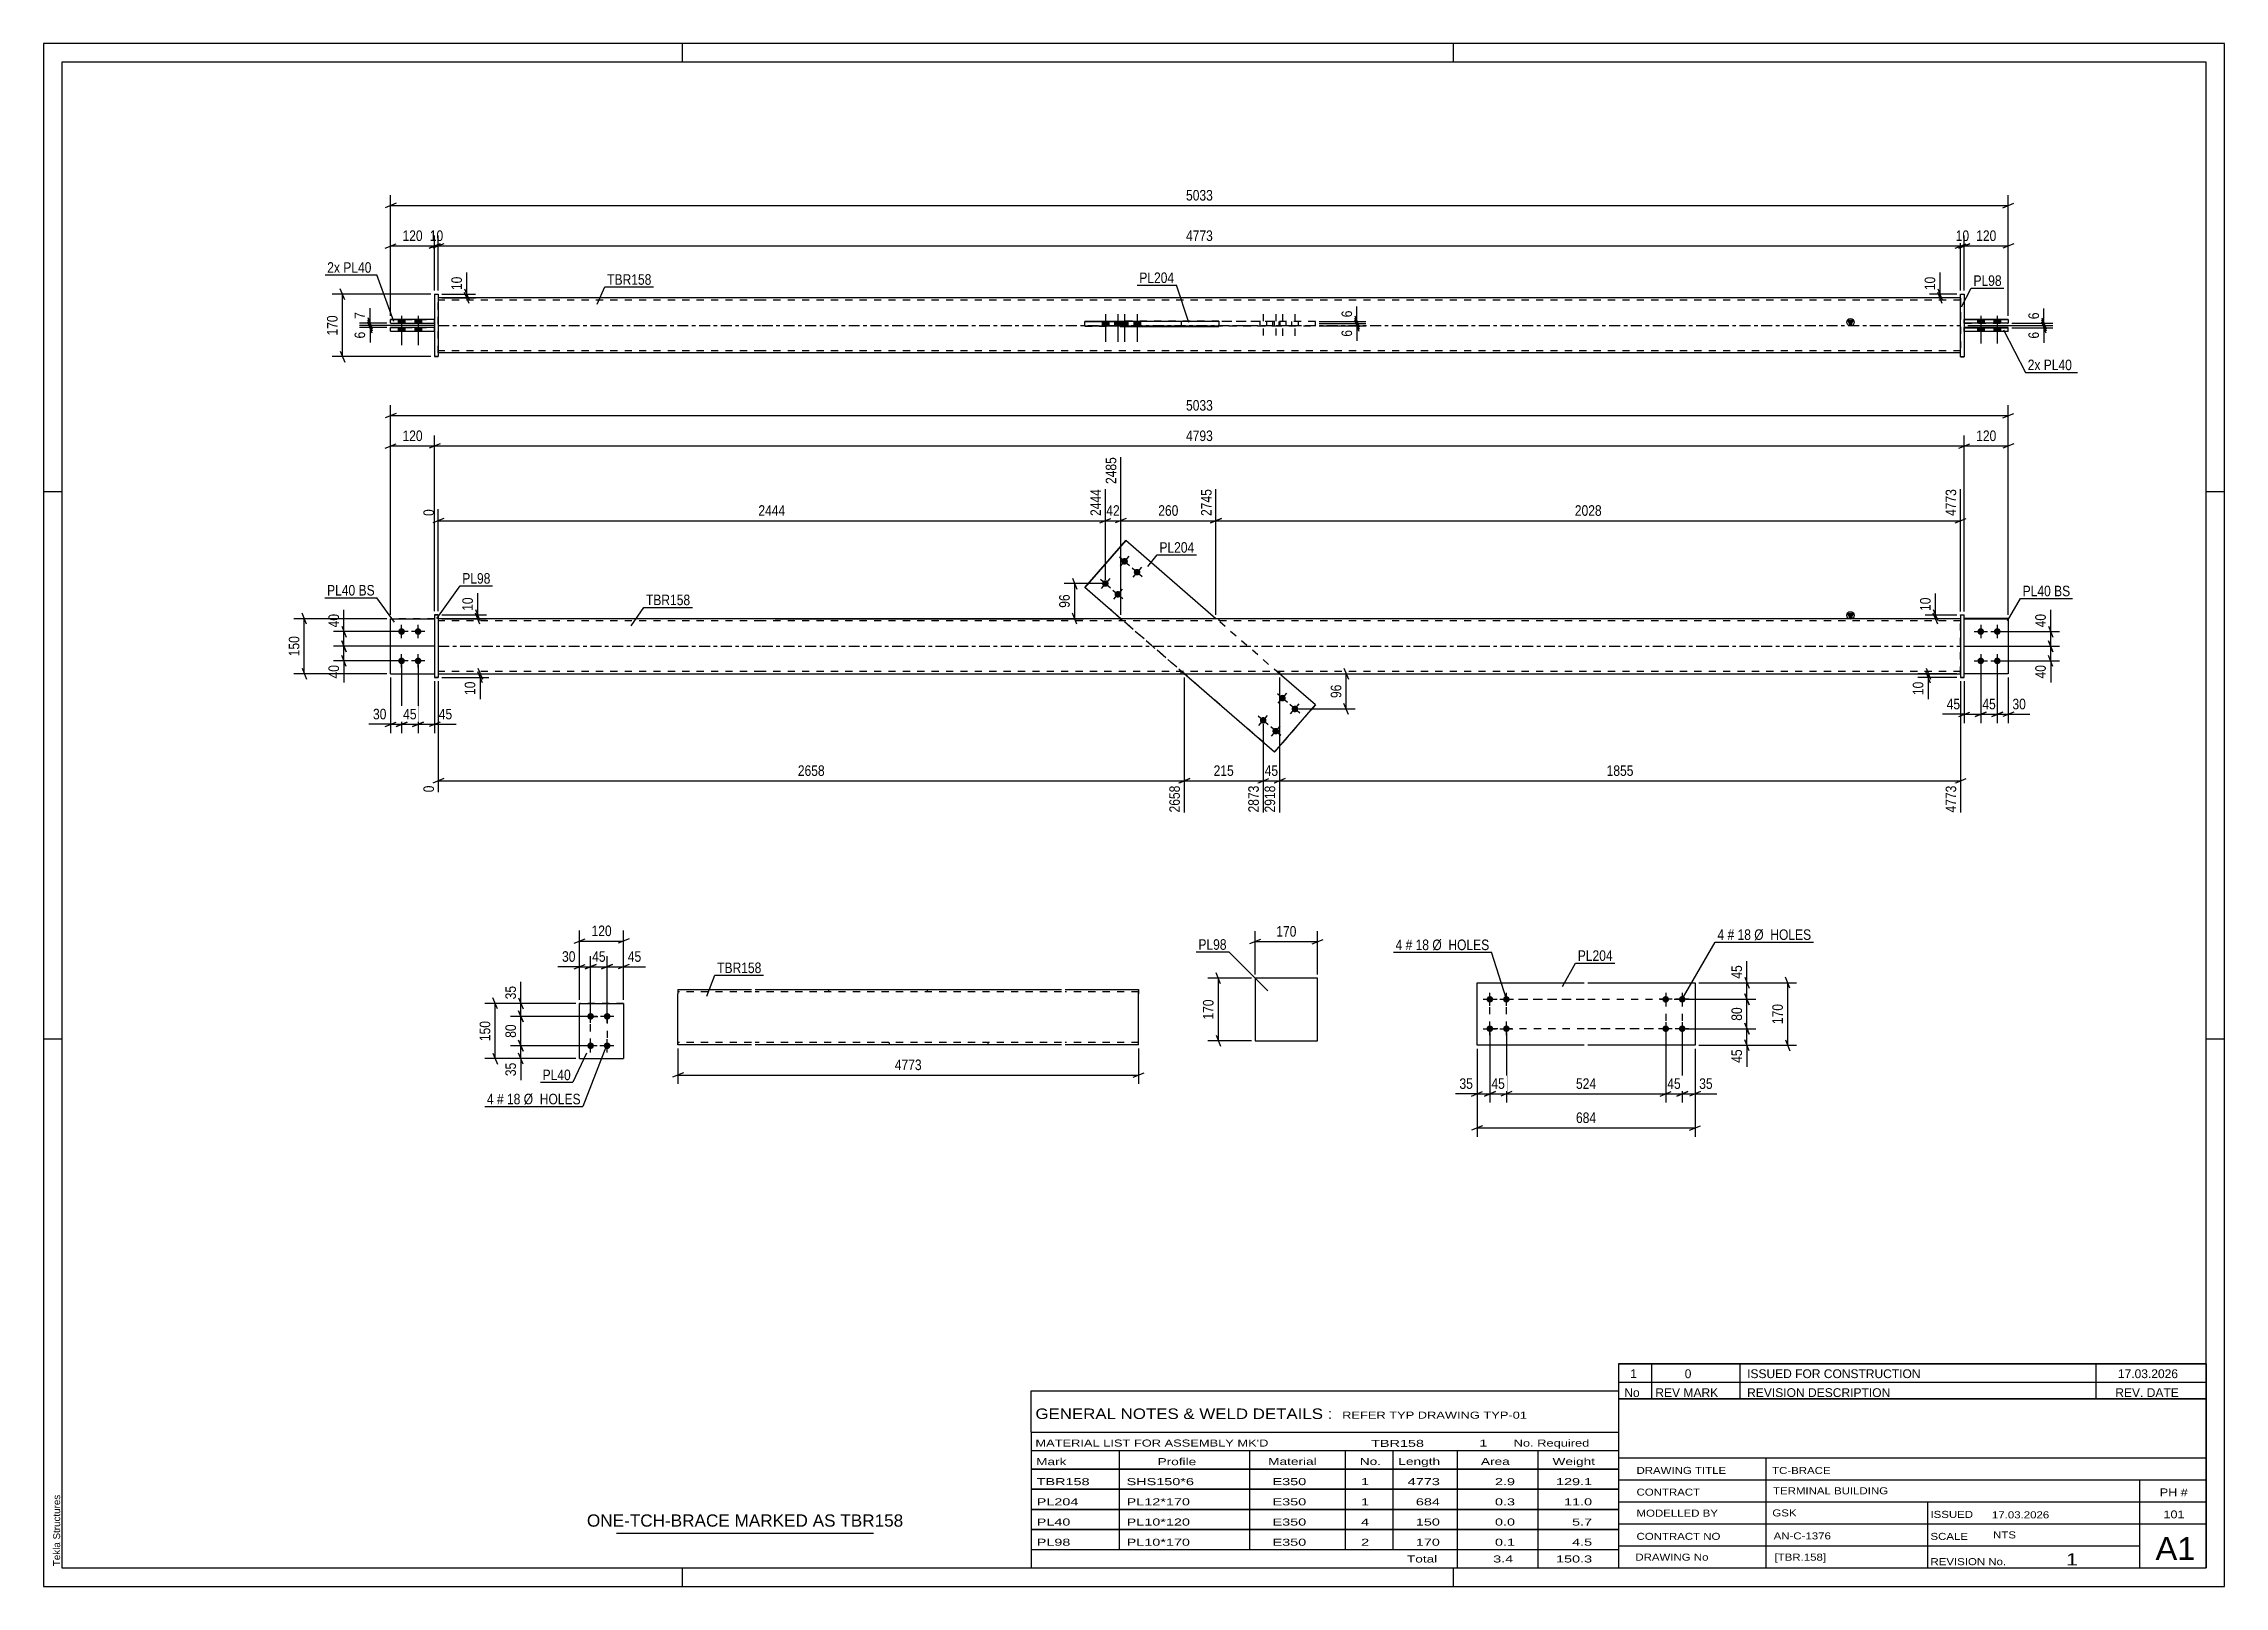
# Paper-space layout 'Layout1' of a CAD drawing. Header units: millimetres. Extents: x 0 to 594, y 0 to 420.
# The model-space entities are those that its viewports show. They can reach past a viewport. Long polylines and large blocks are cut down to what shows.
import ezdxf

# ---------------------------------------------------------------- set-up
doc = ezdxf.new("R2010")
doc.units = ezdxf.units.MM
doc.linetypes.add('DXK_LINE_DOT2', pattern=[3.9198, 1.9599, -1.9599])
doc.linetypes.add('DXK_LINE_DOT3', pattern=[5.9187, 2.979, -0.9799, 0.9799, -0.9799])
doc.layers.add('Viewport layer', color=7, linetype='Continuous', plot=False)
doc.styles.add('Arial', font='ARIAL.TTF', dxfattribs={"height": 0.2})
doc.styles.add('Arial Narrow', font='ARIALN.TTF', dxfattribs={"height": 0.2})

# ---------------------------------------------------------------- blocks, each defined once
blk = doc.blocks.new('Unknown-580609170-1130')
at = {"color": 5, "linetype": 'Continuous'}
for p, q in [((594, 420), (0, 420)), ((0, 420), (0, 0)), ((174, 415), (174, 420)), ((384, 415), (384, 420)), ((594, 0), (594, 420)), ((589, 415), (5, 415)), ((5, 415), (5, 5)), ((589, 5), (589, 415)), ((5, 298), (0, 298)), ((594, 298), (589, 298)), ((5, 149), (0, 149)), ((594, 149), (589, 149)), ((0, 0), (594, 0)), ((5, 5), (589, 5)), ((174, 0), (174, 5)), ((384, 0), (384, 5))]:
    blk.add_line(p, q, dxfattribs=at)
at = {"color": 174, "linetype": 'Continuous', "style": 'Arial'}
blk.add_text('Tekla Structures', height=1.9102, rotation=90, dxfattribs=at).set_placement((4.5, 5.5))
blk = doc.blocks.new('Bolt-580609170-3472 - 3470')
at = {"linetype": 'Continuous'}
for points in [[(441.83, 158.92, -1), (441.83, 160.72, -1)], [(446.33, 158.92, -1), (446.33, 160.72, -1)], [(441.83, 150.92, -1), (441.83, 152.72, -1)], [(446.33, 150.92, -1), (446.33, 152.72, -1)]]:
    blk.add_hatch(color=1, dxfattribs=at).paths.add_polyline_path(points)
at = {"color": 1, "linetype": 'Continuous'}
for p, q in [((441.83, 161.62), (441.83, 158.02)), ((446.33, 161.62), (446.33, 158.02)), ((443.63, 159.82), (440.03, 159.82)), ((448.13, 159.82), (444.53, 159.82)), ((443.63, 151.82), (440.03, 151.82)), ((441.83, 153.62), (441.83, 150.02)), ((448.13, 151.82), (444.53, 151.82)), ((446.33, 153.62), (446.33, 150.02))]:
    blk.add_line(p, q, dxfattribs=at)
blk = doc.blocks.new('Part-580609170-3471 - 3470')
at = {"color": 2, "linetype": 'Continuous'}
for p, q in [((390.43, 164.32), (419.63, 164.32)), ((390.43, 147.32), (390.43, 164.32)), ((420.63, 164.32), (449.83, 164.32)), ((449.83, 164.32), (449.83, 147.32)), ((419.63, 147.32), (390.43, 147.32)), ((449.83, 147.32), (420.63, 147.32))]:
    blk.add_line(p, q, dxfattribs=at)
blk = doc.blocks.new('Bolt-580609170-3473 - 3470')
at = {"linetype": 'Continuous'}
for points in [[(393.93, 160.72, -1), (393.93, 158.92, -1)], [(398.43, 160.72, -1), (398.43, 158.92, -1)], [(393.93, 152.72, -1), (393.93, 150.92, -1)], [(398.43, 152.72, -1), (398.43, 150.92, -1)]]:
    blk.add_hatch(color=1, dxfattribs=at).paths.add_polyline_path(points)
at = {"color": 1, "linetype": 'Continuous'}
for p, q in [((393.93, 158.02), (393.93, 161.62)), ((398.43, 158.02), (398.43, 161.62)), ((392.13, 159.82), (395.73, 159.82)), ((396.63, 159.82), (400.23, 159.82)), ((392.13, 151.82), (395.73, 151.82)), ((393.93, 150.02), (393.93, 153.62)), ((396.63, 151.82), (400.23, 151.82)), ((398.43, 150.02), (398.43, 153.62))]:
    blk.add_line(p, q, dxfattribs=at)
blk = doc.blocks.new('Part-580609170-2167 - 2161')
at = {"color": 2, "linetype": 'Continuous'}
for p, q in [((145.99, 143.67), (145.99, 158.68)), ((145.99, 158.68), (157.99, 158.68)), ((157.99, 158.68), (157.99, 143.67)), ((145.99, 143.68), (145.99, 143.67)), ((145.99, 143.68), (157.99, 143.68)), ((145.99, 143.67), (157.99, 143.67)), ((157.99, 143.68), (157.99, 143.67))]:
    blk.add_line(p, q, dxfattribs=at)
at = {"color": 7, "linetype": 'DXK_LINE_DOT2'}
blk.add_line((157.99, 158.67), (145.99, 158.67), dxfattribs=at)
blk = doc.blocks.new('Bolt-580609170-2200 - 2161')
at = {"linetype": 'Continuous'}
for points in [[(148.99, 154.28), (148.81, 154.3), (148.63, 154.35), (148.46, 154.45), (148.32, 154.57), (148.21, 154.73), (148.14, 154.9), (148.1, 155.08), (148.1, 155.27), (148.14, 155.46), (148.21, 155.63), (148.32, 155.78), (148.46, 155.91), (148.63, 156), (148.81, 156.06), (148.99, 156.08), (149.18, 156.06), (149.36, 156), (149.52, 155.91), (149.66, 155.78), (149.77, 155.63), (149.85, 155.46), (149.89, 155.27), (149.89, 155.08), (149.85, 154.9), (149.77, 154.73), (149.66, 154.57), (149.52, 154.45), (149.36, 154.35), (149.18, 154.3)], [(153.49, 154.28), (153.31, 154.3), (153.13, 154.35), (152.96, 154.45), (152.82, 154.57), (152.71, 154.73), (152.64, 154.9), (152.6, 155.08), (152.6, 155.27), (152.64, 155.46), (152.71, 155.63), (152.82, 155.78), (152.96, 155.91), (153.13, 156), (153.31, 156.06), (153.49, 156.08), (153.68, 156.06), (153.86, 156), (154.02, 155.91), (154.16, 155.78), (154.27, 155.63), (154.35, 155.46), (154.39, 155.27), (154.39, 155.08), (154.35, 154.9), (154.27, 154.73), (154.16, 154.57), (154.02, 154.45), (153.86, 154.35), (153.68, 154.3)], [(148.99, 146.28), (148.81, 146.3), (148.63, 146.35), (148.46, 146.45), (148.32, 146.57), (148.21, 146.73), (148.14, 146.9), (148.1, 147.08), (148.1, 147.27), (148.14, 147.46), (148.21, 147.63), (148.32, 147.78), (148.46, 147.91), (148.63, 148), (148.81, 148.06), (148.99, 148.08), (149.18, 148.06), (149.36, 148), (149.52, 147.91), (149.66, 147.78), (149.77, 147.63), (149.85, 147.46), (149.89, 147.27), (149.89, 147.08), (149.85, 146.9), (149.77, 146.73), (149.66, 146.57), (149.52, 146.45), (149.36, 146.35), (149.18, 146.3)], [(153.49, 146.28), (153.31, 146.3), (153.13, 146.35), (152.96, 146.45), (152.82, 146.57), (152.71, 146.73), (152.64, 146.9), (152.6, 147.08), (152.6, 147.27), (152.64, 147.46), (152.71, 147.63), (152.82, 147.78), (152.96, 147.91), (153.13, 148), (153.31, 148.06), (153.49, 148.08), (153.68, 148.06), (153.86, 148), (154.02, 147.91), (154.16, 147.78), (154.27, 147.63), (154.35, 147.46), (154.39, 147.27), (154.39, 147.08), (154.35, 146.9), (154.27, 146.73), (154.16, 146.57), (154.02, 146.45), (153.86, 146.35), (153.68, 146.3)]]:
    blk.add_hatch(color=1, dxfattribs=at).paths.add_polyline_path(points)
at = {"color": 1, "linetype": 'Continuous'}
for p, q in [((150.79, 155.18), (147.19, 155.18)), ((148.99, 153.38), (148.99, 156.98)), ((155.29, 155.18), (151.69, 155.18)), ((153.49, 153.38), (153.49, 156.98)), ((148.99, 145.38), (148.99, 148.98)), ((153.49, 145.38), (153.49, 148.98)), ((150.79, 147.18), (147.19, 147.18)), ((155.29, 147.18), (151.69, 147.18))]:
    blk.add_line(p, q, dxfattribs=at)
blk = doc.blocks.new('Part-580609170-1695 - 1673')
at = {"color": 2, "linetype": 'Continuous'}
for p, q in [((523.14, 263.45), (535.14, 263.45)), ((535.14, 263.45), (523.14, 263.45)), ((535.14, 263.45), (535.14, 263.45)), ((535.14, 263.45), (535.14, 248.45)), ((535.14, 248.45), (523.14, 248.45))]:
    blk.add_line(p, q, dxfattribs=at)
at = {"color": 7, "linetype": 'DXK_LINE_DOT2'}
for p, q in [((523.14, 263.45), (523.14, 263.45)), ((523.14, 248.45), (523.14, 263.45)), ((535.14, 248.45), (523.14, 248.45))]:
    blk.add_line(p, q, dxfattribs=at)
blk = doc.blocks.new('Part-580609170-1679 - 1673')
at = {"color": 7, "linetype": 'DXK_LINE_DOT2'}
for p, q in [((94.51, 248.45), (94.51, 263.45)), ((94.51, 263.45), (106.51, 263.45)), ((106.51, 263.45), (94.51, 263.45)), ((106.51, 263.45), (106.51, 248.45)), ((94.51, 248.45), (94.51, 248.45)), ((94.51, 248.45), (106.51, 248.45)), ((94.51, 248.45), (106.51, 248.45)), ((106.51, 248.45), (106.51, 248.45))]:
    blk.add_line(p, q, dxfattribs=at)
blk = doc.blocks.new('Part-580609170-1700 - 1673')
at = {"linetype": 'Continuous'}
blk.add_hatch(color=2, dxfattribs=at).paths.add_polyline_path([(492.14, 263.45), (491.34, 264.85), (492.94, 264.85)])
at = {"color": 2, "linetype": 'Continuous'}
for p, q in [((195.51, 263.45), (107.51, 263.45)), ((522.14, 263.45), (195.61, 263.45)), ((492.14, 263.45), (491.34, 264.85)), ((491.34, 264.85), (492.94, 264.85)), ((492.94, 264.85), (492.14, 263.45)), ((107.51, 248.45), (195.51, 248.45)), ((195.61, 248.45), (522.14, 248.45))]:
    blk.add_line(p, q, dxfattribs=at)
at = {"color": 7, "linetype": 'DXK_LINE_DOT2'}
for p, q in [((107.51, 263.45), (107.51, 248.45)), ((195.51, 262.85), (107.51, 262.85)), ((522.14, 262.85), (195.61, 262.85)), ((293.27, 263.45), (293.27, 262.85)), ((320.12, 263.45), (320.12, 262.85)), ((522.14, 248.45), (522.14, 263.45)), ((195.51, 249.05), (107.51, 249.05)), ((522.14, 249.05), (195.61, 249.05)), ((309.89, 248.45), (309.89, 249.05)), ((336.74, 248.45), (336.74, 249.05))]:
    blk.add_line(p, q, dxfattribs=at)
at = {"color": 7, "linetype": 'DXK_LINE_DOT3'}
for p, q in [((107.51, 255.95), (195.51, 255.95)), ((195.61, 255.95), (522.14, 255.95))]:
    blk.add_line(p, q, dxfattribs=at)
at = {"color": 2, "linetype": 'Continuous'}
blk.add_circle((492.14, 264.35), 1, dxfattribs=at)
blk = doc.blocks.new('Part-580609170-1684 - 1673')
at = {"color": 2, "linetype": 'Continuous'}
for p, q in [((94.51, 248.45), (94.51, 263.45)), ((94.51, 263.45), (106.51, 263.45)), ((94.51, 248.45), (94.51, 248.45)), ((94.51, 248.45), (106.51, 248.45))]:
    blk.add_line(p, q, dxfattribs=at)
at = {"color": 7, "linetype": 'DXK_LINE_DOT2'}
for p, q in [((106.51, 263.45), (94.51, 263.45)), ((106.51, 263.45), (106.51, 248.45)), ((94.51, 248.45), (94.51, 248.45)), ((94.51, 248.45), (106.51, 248.45)), ((106.51, 248.45), (106.51, 248.45))]:
    blk.add_line(p, q, dxfattribs=at)
blk = doc.blocks.new('Part-580609170-1685 - 1673')
at = {"color": 2, "linetype": 'Continuous'}
for p, q in [((522.14, 264.42), (522.14, 264.49)), ((522.14, 264.49), (522.14, 247.42)), ((522.14, 264.49), (523.14, 264.49)), ((523.14, 264.42), (522.14, 264.42)), ((523.14, 247.42), (523.14, 264.49)), ((522.14, 247.42), (523.14, 247.42))]:
    blk.add_line(p, q, dxfattribs=at)
at = {"color": 7, "linetype": 'DXK_LINE_DOT2'}
blk.add_line((522.14, 247.49), (523.14, 247.49), dxfattribs=at)
blk = doc.blocks.new('Part-580609170-1690 - 1673')
at = {"color": 2, "linetype": 'Continuous'}
for p, q in [((523.14, 263.46), (535.14, 263.46)), ((535.14, 263.46), (523.14, 263.46)), ((535.14, 263.46), (535.14, 263.46)), ((535.14, 263.46), (535.14, 263.45)), ((535.14, 263.46), (535.14, 263.46))]:
    blk.add_line(p, q, dxfattribs=at)
at = {"color": 7, "linetype": 'DXK_LINE_DOT2'}
for p, q in [((523.14, 263.46), (523.14, 263.46)), ((523.14, 248.46), (523.14, 263.46)), ((535.14, 263.46), (535.14, 248.46)), ((535.14, 248.46), (523.14, 248.46)), ((535.14, 248.46), (523.14, 248.46))]:
    blk.add_line(p, q, dxfattribs=at)
blk = doc.blocks.new('Bolt-580609170-1706 - 1673')
at = {"linetype": 'Continuous'}
for points in [[(294.44, 279.97), (294.62, 279.95), (294.8, 279.89), (294.96, 279.8), (295.1, 279.67), (295.22, 279.52), (295.29, 279.35), (295.33, 279.16), (295.33, 278.97), (295.29, 278.79), (295.22, 278.62), (295.1, 278.47), (294.96, 278.34), (294.8, 278.25), (294.62, 278.19), (294.44, 278.17), (294.25, 278.19), (294.07, 278.25), (293.91, 278.34), (293.77, 278.47), (293.66, 278.62), (293.58, 278.79), (293.54, 278.97), (293.54, 279.16), (293.58, 279.35), (293.66, 279.52), (293.77, 279.67), (293.91, 279.8), (294.07, 279.89), (294.25, 279.95)], [(289.2, 273.92), (289.38, 273.9), (289.56, 273.84), (289.73, 273.75), (289.87, 273.62), (289.98, 273.47), (290.05, 273.3), (290.09, 273.12), (290.09, 272.93), (290.05, 272.74), (289.98, 272.57), (289.87, 272.42), (289.73, 272.29), (289.56, 272.2), (289.38, 272.14), (289.2, 272.12), (289.01, 272.14), (288.83, 272.2), (288.67, 272.29), (288.53, 272.42), (288.42, 272.57), (288.34, 272.74), (288.3, 272.93), (288.3, 273.12), (288.34, 273.3), (288.42, 273.47), (288.53, 273.62), (288.67, 273.75), (288.83, 273.84), (289.01, 273.9)], [(297.84, 277.02), (298.02, 277), (298.2, 276.94), (298.37, 276.85), (298.51, 276.72), (298.62, 276.57), (298.69, 276.4), (298.73, 276.22), (298.73, 276.03), (298.69, 275.84), (298.62, 275.67), (298.51, 275.52), (298.37, 275.39), (298.2, 275.3), (298.02, 275.24), (297.84, 275.22), (297.65, 275.24), (297.47, 275.3), (297.31, 275.39), (297.17, 275.52), (297.06, 275.67), (296.98, 275.84), (296.94, 276.03), (296.94, 276.22), (296.98, 276.4), (297.06, 276.57), (297.17, 276.72), (297.31, 276.85), (297.47, 276.94), (297.65, 277)], [(292.6, 270.98), (292.79, 270.96), (292.96, 270.9), (293.13, 270.8), (293.27, 270.68), (293.38, 270.53), (293.45, 270.35), (293.49, 270.17), (293.49, 269.98), (293.45, 269.8), (293.38, 269.63), (293.27, 269.47), (293.13, 269.35), (292.96, 269.25), (292.79, 269.19), (292.6, 269.18), (292.41, 269.19), (292.23, 269.25), (292.07, 269.35), (291.93, 269.47), (291.82, 269.63), (291.74, 269.8), (291.7, 269.98), (291.7, 270.17), (291.74, 270.35), (291.82, 270.53), (291.93, 270.68), (292.07, 270.8), (292.23, 270.9), (292.41, 270.96)]]:
    blk.add_hatch(color=1, dxfattribs=at).paths.add_polyline_path(points)
at = {"color": 1, "linetype": 'Continuous'}
for p, q in [((293.08, 280.25), (295.8, 277.89)), ((295.61, 280.43), (293.26, 277.71)), ((287.84, 274.2), (290.56, 271.84)), ((290.38, 274.38), (288.02, 271.66)), ((296.48, 277.3), (299.2, 274.94)), ((299.02, 277.48), (296.66, 274.76)), ((291.24, 271.25), (293.96, 268.9)), ((293.78, 271.44), (291.42, 268.72))]:
    blk.add_line(p, q, dxfattribs=at)
blk = doc.blocks.new('Bolt-580609170-1707 - 1673')
at = {"linetype": 'Continuous'}
for points in [[(337.43, 242.72), (337.62, 242.7), (337.79, 242.64), (337.96, 242.55), (338.1, 242.42), (338.21, 242.27), (338.28, 242.1), (338.32, 241.91), (338.32, 241.72), (338.28, 241.54), (338.21, 241.37), (338.1, 241.22), (337.96, 241.09), (337.79, 241), (337.62, 240.94), (337.43, 240.92), (337.24, 240.94), (337.06, 241), (336.9, 241.09), (336.76, 241.22), (336.65, 241.37), (336.57, 241.54), (336.53, 241.72), (336.53, 241.91), (336.57, 242.1), (336.65, 242.27), (336.76, 242.42), (336.9, 242.55), (337.06, 242.64), (337.24, 242.7)], [(340.83, 239.77), (341.02, 239.75), (341.2, 239.69), (341.36, 239.6), (341.5, 239.47), (341.61, 239.32), (341.69, 239.15), (341.72, 238.97), (341.72, 238.78), (341.69, 238.59), (341.61, 238.42), (341.5, 238.27), (341.36, 238.14), (341.2, 238.05), (341.02, 237.99), (340.83, 237.97), (340.64, 237.99), (340.46, 238.05), (340.3, 238.14), (340.16, 238.27), (340.05, 238.42), (339.97, 238.59), (339.93, 238.78), (339.93, 238.97), (339.97, 239.15), (340.05, 239.32), (340.16, 239.47), (340.3, 239.6), (340.46, 239.69), (340.64, 239.75)], [(332.19, 236.67), (332.38, 236.65), (332.56, 236.59), (332.72, 236.5), (332.86, 236.37), (332.97, 236.22), (333.05, 236.05), (333.08, 235.87), (333.08, 235.68), (333.05, 235.49), (332.97, 235.32), (332.86, 235.17), (332.72, 235.04), (332.56, 234.95), (332.38, 234.89), (332.19, 234.87), (332, 234.89), (331.82, 234.95), (331.66, 235.04), (331.52, 235.17), (331.41, 235.32), (331.33, 235.49), (331.29, 235.68), (331.29, 235.87), (331.33, 236.05), (331.41, 236.22), (331.52, 236.37), (331.66, 236.5), (331.82, 236.59), (332, 236.65)], [(335.59, 233.73), (335.78, 233.71), (335.96, 233.65), (336.12, 233.55), (336.26, 233.43), (336.37, 233.28), (336.45, 233.1), (336.49, 232.92), (336.49, 232.73), (336.45, 232.55), (336.37, 232.38), (336.26, 232.22), (336.12, 232.1), (335.96, 232), (335.78, 231.94), (335.59, 231.93), (335.4, 231.94), (335.22, 232), (335.06, 232.1), (334.92, 232.22), (334.81, 232.38), (334.73, 232.55), (334.7, 232.73), (334.7, 232.92), (334.73, 233.1), (334.81, 233.28), (334.92, 233.43), (335.06, 233.55), (335.22, 233.65), (335.4, 233.71)]]:
    blk.add_hatch(color=1, dxfattribs=at).paths.add_polyline_path(points)
at = {"color": 1, "linetype": 'Continuous'}
for p, q in [((338.79, 240.64), (336.07, 243)), ((336.25, 240.46), (338.61, 243.18)), ((342.19, 237.69), (339.47, 240.05)), ((339.65, 237.51), (342.01, 240.23)), ((333.55, 234.59), (330.83, 236.95)), ((331.01, 234.41), (333.37, 237.13)), ((336.95, 231.65), (334.23, 234)), ((334.41, 231.47), (336.77, 234.19))]:
    blk.add_line(p, q, dxfattribs=at)
blk = doc.blocks.new('Bolt-580609170-1709 - 1673')
at = {"linetype": 'Continuous'}
for points in [[(97.51, 259.05), (97.32, 259.07), (97.14, 259.13), (96.98, 259.23), (96.84, 259.35), (96.73, 259.5), (96.65, 259.68), (96.61, 259.86), (96.61, 260.05), (96.65, 260.23), (96.73, 260.4), (96.84, 260.56), (96.98, 260.68), (97.14, 260.78), (97.32, 260.83), (97.51, 260.85), (97.69, 260.83), (97.87, 260.78), (98.03, 260.68), (98.17, 260.56), (98.28, 260.4), (98.36, 260.23), (98.4, 260.05), (98.4, 259.86), (98.36, 259.68), (98.28, 259.5), (98.17, 259.35), (98.03, 259.23), (97.87, 259.13), (97.69, 259.07)], [(102.01, 259.05), (101.82, 259.07), (101.64, 259.13), (101.48, 259.23), (101.34, 259.35), (101.23, 259.5), (101.15, 259.68), (101.11, 259.86), (101.11, 260.05), (101.15, 260.23), (101.23, 260.4), (101.34, 260.56), (101.48, 260.68), (101.64, 260.78), (101.82, 260.83), (102.01, 260.85), (102.19, 260.83), (102.37, 260.78), (102.53, 260.68), (102.67, 260.56), (102.78, 260.4), (102.86, 260.23), (102.9, 260.05), (102.9, 259.86), (102.86, 259.68), (102.78, 259.5), (102.67, 259.35), (102.53, 259.23), (102.37, 259.13), (102.19, 259.07)], [(97.51, 251.05), (97.32, 251.07), (97.14, 251.13), (96.98, 251.23), (96.84, 251.35), (96.73, 251.5), (96.65, 251.68), (96.61, 251.86), (96.61, 252.05), (96.65, 252.23), (96.73, 252.4), (96.84, 252.56), (96.98, 252.68), (97.14, 252.78), (97.32, 252.83), (97.51, 252.85), (97.69, 252.83), (97.87, 252.78), (98.03, 252.68), (98.17, 252.56), (98.28, 252.4), (98.36, 252.23), (98.4, 252.05), (98.4, 251.86), (98.36, 251.68), (98.28, 251.5), (98.17, 251.35), (98.03, 251.23), (97.87, 251.13), (97.69, 251.07)], [(102.01, 251.05), (101.82, 251.07), (101.64, 251.13), (101.48, 251.23), (101.34, 251.35), (101.23, 251.5), (101.15, 251.68), (101.11, 251.86), (101.11, 252.05), (101.15, 252.23), (101.23, 252.4), (101.34, 252.56), (101.48, 252.68), (101.64, 252.78), (101.82, 252.83), (102.01, 252.85), (102.19, 252.83), (102.37, 252.78), (102.53, 252.68), (102.67, 252.56), (102.78, 252.4), (102.86, 252.23), (102.9, 252.05), (102.9, 251.86), (102.86, 251.68), (102.78, 251.5), (102.67, 251.35), (102.53, 251.23), (102.37, 251.13), (102.19, 251.07)]]:
    blk.add_hatch(color=1, dxfattribs=at).paths.add_polyline_path(points)
at = {"color": 1, "linetype": 'Continuous'}
for p, q in [((97.51, 258.15), (97.51, 261.75)), ((102.01, 258.15), (102.01, 261.75)), ((99.31, 259.95), (95.71, 259.95)), ((103.81, 259.95), (100.21, 259.95)), ((99.31, 251.95), (95.71, 251.95)), ((97.51, 250.15), (97.51, 253.75)), ((103.81, 251.95), (100.21, 251.95)), ((102.01, 250.15), (102.01, 253.75))]:
    blk.add_line(p, q, dxfattribs=at)
blk = doc.blocks.new('Bolt-580609170-1710 - 1673')
at = {"linetype": 'Continuous'}
for points in [[(527.64, 260.85), (527.83, 260.83), (528.01, 260.77), (528.17, 260.68), (528.31, 260.55), (528.42, 260.4), (528.5, 260.23), (528.54, 260.04), (528.54, 259.85), (528.5, 259.67), (528.42, 259.5), (528.31, 259.35), (528.17, 259.22), (528.01, 259.13), (527.83, 259.07), (527.64, 259.05), (527.46, 259.07), (527.28, 259.13), (527.12, 259.22), (526.98, 259.35), (526.87, 259.5), (526.79, 259.67), (526.75, 259.85), (526.75, 260.04), (526.79, 260.23), (526.87, 260.4), (526.98, 260.55), (527.12, 260.68), (527.28, 260.77), (527.46, 260.83)], [(532.14, 260.85), (532.33, 260.83), (532.51, 260.77), (532.67, 260.68), (532.81, 260.55), (532.92, 260.4), (533, 260.23), (533.04, 260.04), (533.04, 259.85), (533, 259.67), (532.92, 259.5), (532.81, 259.35), (532.67, 259.22), (532.51, 259.13), (532.33, 259.07), (532.14, 259.05), (531.96, 259.07), (531.78, 259.13), (531.62, 259.22), (531.48, 259.35), (531.37, 259.5), (531.29, 259.67), (531.25, 259.85), (531.25, 260.04), (531.29, 260.23), (531.37, 260.4), (531.48, 260.55), (531.62, 260.68), (531.78, 260.77), (531.96, 260.83)], [(527.64, 252.85), (527.83, 252.83), (528.01, 252.77), (528.17, 252.68), (528.31, 252.55), (528.42, 252.4), (528.5, 252.23), (528.54, 252.04), (528.54, 251.85), (528.5, 251.67), (528.42, 251.5), (528.31, 251.35), (528.17, 251.22), (528.01, 251.13), (527.83, 251.07), (527.64, 251.05), (527.46, 251.07), (527.28, 251.13), (527.12, 251.22), (526.98, 251.35), (526.87, 251.5), (526.79, 251.67), (526.75, 251.85), (526.75, 252.04), (526.79, 252.23), (526.87, 252.4), (526.98, 252.55), (527.12, 252.68), (527.28, 252.77), (527.46, 252.83)], [(532.14, 252.85), (532.33, 252.83), (532.51, 252.77), (532.67, 252.68), (532.81, 252.55), (532.92, 252.4), (533, 252.23), (533.04, 252.04), (533.04, 251.85), (533, 251.67), (532.92, 251.5), (532.81, 251.35), (532.67, 251.22), (532.51, 251.13), (532.33, 251.07), (532.14, 251.05), (531.96, 251.07), (531.78, 251.13), (531.62, 251.22), (531.48, 251.35), (531.37, 251.5), (531.29, 251.67), (531.25, 251.85), (531.25, 252.04), (531.29, 252.23), (531.37, 252.4), (531.48, 252.55), (531.62, 252.68), (531.78, 252.77), (531.96, 252.83)]]:
    blk.add_hatch(color=1, dxfattribs=at).paths.add_polyline_path(points)
at = {"color": 1, "linetype": 'Continuous'}
for p, q in [((527.64, 261.75), (527.64, 258.15)), ((532.14, 261.75), (532.14, 258.15)), ((525.84, 259.95), (529.44, 259.95)), ((530.34, 259.95), (533.94, 259.95)), ((525.84, 251.95), (529.44, 251.95)), ((527.64, 253.75), (527.64, 250.15)), ((530.34, 251.95), (533.94, 251.95)), ((532.14, 253.75), (532.14, 250.15))]:
    blk.add_line(p, q, dxfattribs=at)
blk = doc.blocks.new('Part-580609170-1715 - 1673')
at = {"color": 2, "linetype": 'Continuous'}
for p, q in [((294.74, 284.76), (283.61, 271.91)), ((283.61, 271.91), (294.74, 284.76)), ((294.74, 284.76), (294.74, 284.76)), ((319.33, 263.45), (294.74, 284.76)), ((319.33, 263.45), (294.74, 284.76)), ((293.37, 263.45), (283.61, 271.91)), ((335.29, 227.13), (310.68, 248.45)), ((346.42, 239.98), (336.64, 248.45)), ((346.42, 239.98), (336.64, 248.45)), ((335.29, 227.13), (346.42, 239.98))]:
    blk.add_line(p, q, dxfattribs=at)
at = {"color": 7, "linetype": 'DXK_LINE_DOT2'}
for p, q in [((283.61, 271.91), (283.61, 271.91)), ((335.29, 227.13), (283.61, 271.91)), ((310.68, 248.45), (293.37, 263.45)), ((336.64, 248.45), (319.33, 263.45)), ((336.64, 248.45), (319.33, 263.45)), ((346.42, 239.98), (335.29, 227.13)), ((346.42, 239.98), (346.42, 239.98)), ((335.29, 227.13), (335.29, 227.13))]:
    blk.add_line(p, q, dxfattribs=at)
blk = doc.blocks.new('Part-580609170-1720 - 1673')
at = {"color": 2, "linetype": 'Continuous'}
for p, q in [((107.51, 264.45), (106.51, 264.45)), ((106.51, 264.45), (106.51, 247.45)), ((107.51, 264.45), (107.51, 264.45)), ((107.51, 264.45), (107.51, 247.45)), ((106.51, 247.45), (107.51, 247.45))]:
    blk.add_line(p, q, dxfattribs=at)
at = {"color": 7, "linetype": 'DXK_LINE_DOT2'}
for p, q in [((106.51, 264.45), (107.51, 264.45)), ((107.51, 247.45), (106.51, 247.45))]:
    blk.add_line(p, q, dxfattribs=at)
blk = doc.blocks.new('Part-580609170-1418 - 1367')
at = {"color": 2, "linetype": 'Continuous'}
for p, q in [((94.51, 341.69), (94.51, 342.69)), ((106.51, 342.69), (94.51, 342.69)), ((94.51, 341.69), (94.51, 341.69)), ((94.51, 341.69), (106.51, 341.69))]:
    blk.add_line(p, q, dxfattribs=at)
at = {"color": 7, "linetype": 'DXK_LINE_DOT2'}
for p, q in [((94.51, 342.69), (106.51, 342.69)), ((94.51, 341.69), (106.51, 341.69)), ((106.51, 341.69), (106.51, 342.69))]:
    blk.add_line(p, q, dxfattribs=at)
blk = doc.blocks.new('Bolt-580609170-1370 - 1367')
at = {"linetype": 'Continuous'}
for points in [[(96.61, 343.94), (98.41, 343.94), (98.41, 344.94), (96.61, 344.94)], [(96.61, 343.94), (98.41, 343.94), (98.41, 344.94), (96.61, 344.94)], [(101.11, 343.94), (102.91, 343.94), (102.91, 344.94), (101.11, 344.94)], [(101.11, 343.94), (102.91, 343.94), (102.91, 344.94), (101.11, 344.94)], [(96.61, 341.69), (98.41, 341.69), (98.41, 342.69), (96.61, 342.69)], [(96.61, 341.69), (98.41, 341.69), (98.41, 342.69), (96.61, 342.69)], [(101.11, 341.69), (102.91, 341.69), (102.91, 342.69), (101.11, 342.69)], [(101.11, 341.69), (102.91, 341.69), (102.91, 342.69), (101.11, 342.69)]]:
    blk.add_hatch(color=1, dxfattribs=at).paths.add_polyline_path(points)
at = {"color": 1, "linetype": 'Continuous'}
for p, q in [((96.61, 344.94), (96.61, 343.94)), ((96.61, 344.94), (96.61, 343.94)), ((97.51, 345.94), (97.51, 337.94)), ((97.51, 345.94), (97.51, 337.94)), ((98.41, 344.94), (98.41, 343.94)), ((98.41, 344.94), (98.41, 343.94)), ((101.11, 344.94), (101.11, 343.94)), ((101.11, 344.94), (101.11, 343.94)), ((102.01, 345.94), (102.01, 337.94)), ((102.01, 345.94), (102.01, 337.94)), ((102.91, 344.94), (102.91, 343.94)), ((102.91, 344.94), (102.91, 343.94)), ((96.61, 342.69), (96.61, 341.69)), ((96.61, 342.69), (96.61, 341.69)), ((98.41, 342.69), (98.41, 341.69)), ((98.41, 342.69), (98.41, 341.69)), ((101.11, 342.69), (101.11, 341.69)), ((101.11, 342.69), (101.11, 341.69)), ((102.91, 342.69), (102.91, 341.69)), ((102.91, 342.69), (102.91, 341.69))]:
    blk.add_line(p, q, dxfattribs=at)
blk = doc.blocks.new('Bolt-580609170-1435 - 1367')
at = {"color": 1, "linetype": 'DXK_LINE_DOT2'}
for p, q in [((332.19, 346.38), (332.19, 338.88)), ((335.59, 346.38), (335.59, 338.88)), ((337.43, 346.37), (337.43, 338.87)), ((340.83, 346.37), (340.83, 338.87)), ((331.29, 344.38), (331.29, 343.18)), ((333.09, 344.38), (333.09, 343.18)), ((334.69, 344.38), (334.69, 343.18)), ((336.49, 344.39), (336.49, 343.19)), ((336.53, 344.37), (336.53, 343.17)), ((338.33, 344.37), (338.33, 343.17)), ((339.93, 344.37), (339.93, 343.17)), ((341.73, 344.38), (341.73, 343.18))]:
    blk.add_line(p, q, dxfattribs=at)
blk = doc.blocks.new('Bolt-580609170-1371 - 1367')
at = {"linetype": 'Continuous'}
for points in [[(528.54, 344.9), (526.74, 344.9), (526.74, 343.9), (528.54, 343.9)], [(528.54, 344.87), (526.74, 344.87), (526.74, 343.87), (528.54, 343.87)], [(533.04, 344.9), (531.24, 344.9), (531.24, 343.9), (533.04, 343.9)], [(533.04, 344.87), (531.24, 344.87), (531.24, 343.87), (533.04, 343.87)], [(528.54, 342.7), (526.74, 342.7), (526.74, 341.7), (528.54, 341.7)], [(528.54, 342.67), (526.74, 342.67), (526.74, 341.67), (528.54, 341.67)], [(533.04, 342.7), (531.24, 342.7), (531.24, 341.7), (533.04, 341.7)], [(533.04, 342.67), (531.24, 342.67), (531.24, 341.67), (533.04, 341.67)]]:
    blk.add_hatch(color=1, dxfattribs=at).paths.add_polyline_path(points)
at = {"color": 1, "linetype": 'Continuous'}
for p, q in [((526.74, 344.9), (526.74, 343.9)), ((526.74, 344.87), (526.74, 343.87)), ((527.64, 345.9), (527.64, 338.4)), ((527.64, 345.87), (527.64, 338.37)), ((528.54, 344.9), (528.54, 343.9)), ((528.54, 344.87), (528.54, 343.87)), ((531.24, 344.9), (531.24, 343.9)), ((531.24, 344.87), (531.24, 343.87)), ((532.14, 345.9), (532.14, 338.4)), ((532.14, 345.87), (532.14, 338.37)), ((533.04, 344.9), (533.04, 343.9)), ((533.04, 344.87), (533.04, 343.87)), ((526.74, 342.7), (526.74, 341.7)), ((526.74, 342.67), (526.74, 341.67)), ((528.54, 342.7), (528.54, 341.7)), ((528.54, 342.67), (528.54, 341.67)), ((531.24, 342.7), (531.24, 341.7)), ((531.24, 342.67), (531.24, 341.67)), ((533.04, 342.7), (533.04, 341.7)), ((533.04, 342.67), (533.04, 341.67))]:
    blk.add_line(p, q, dxfattribs=at)
blk = doc.blocks.new('Part-580609170-1456 - 1367')
at = {"linetype": 'Continuous'}
blk.add_hatch(color=2, dxfattribs=at).paths.add_polyline_path([(492.14, 343.28), (491.34, 344.68), (492.94, 344.68)])
at = {"color": 2, "linetype": 'Continuous'}
for p, q in [((195.51, 350.78), (107.51, 350.78)), ((522.14, 350.78), (195.61, 350.78)), ((492.14, 343.28), (491.34, 344.68)), ((491.34, 344.68), (492.94, 344.68)), ((492.94, 344.68), (492.14, 343.28)), ((293.27, 344.43), (320.12, 344.43)), ((293.27, 344.43), (293.27, 344.3)), ((293.27, 343.03), (293.27, 343.1)), ((320.12, 343.03), (293.27, 343.03)), ((293.27, 343.03), (320.12, 343.03)), ((309.89, 344.43), (309.89, 344.32)), ((309.89, 343.06), (309.89, 343.12)), ((320.12, 343.06), (309.89, 343.06)), ((320.12, 343.06), (309.89, 343.06)), ((320.12, 344.43), (320.12, 343.03)), ((195.51, 335.78), (107.51, 335.78)), ((522.14, 335.78), (195.61, 335.78))]:
    blk.add_line(p, q, dxfattribs=at)
at = {"color": 7, "linetype": 'DXK_LINE_DOT2'}
for p, q in [((107.51, 335.78), (107.51, 350.78)), ((522.14, 350.78), (522.14, 335.78)), ((195.51, 350.18), (107.51, 350.18)), ((522.14, 350.18), (195.61, 350.18)), ((293.27, 344.43), (293.27, 344.43)), ((293.27, 344.43), (293.27, 344.43)), ((320.12, 344.43), (293.27, 344.43)), ((293.27, 344.3), (293.27, 343.03)), ((293.27, 343.03), (293.27, 343.03)), ((309.89, 344.46), (309.89, 344.43)), ((309.89, 344.43), (309.89, 344.46)), ((309.89, 344.46), (336.74, 344.46)), ((309.89, 344.46), (309.89, 344.46)), ((309.89, 344.46), (336.74, 344.46)), ((309.89, 344.32), (309.89, 343.06)), ((309.89, 343.06), (309.89, 343.06)), ((320.12, 344.43), (320.12, 344.43)), ((320.12, 344.43), (320.12, 344.43)), ((336.74, 343.06), (320.12, 343.06)), ((336.74, 343.06), (320.12, 343.06)), ((336.74, 344.46), (336.74, 343.06)), ((195.51, 336.38), (107.51, 336.38)), ((522.14, 336.38), (195.61, 336.38))]:
    blk.add_line(p, q, dxfattribs=at)
at = {"color": 7, "linetype": 'DXK_LINE_DOT3'}
for p, q in [((107.51, 343.28), (195.51, 343.28)), ((195.61, 343.28), (522.14, 343.28))]:
    blk.add_line(p, q, dxfattribs=at)
at = {"color": 2, "linetype": 'Continuous'}
blk.add_circle((492.14, 344.18), 1, dxfattribs=at)
blk = doc.blocks.new('Part-580609170-1413 - 1367')
at = {"color": 2, "linetype": 'Continuous'}
for p, q in [((94.51, 343.94), (94.51, 344.94)), ((106.51, 344.94), (94.51, 344.94)), ((94.51, 343.94), (94.51, 343.94)), ((94.51, 343.94), (106.51, 343.94))]:
    blk.add_line(p, q, dxfattribs=at)
at = {"color": 7, "linetype": 'DXK_LINE_DOT2'}
for p, q in [((94.51, 344.94), (106.51, 344.94)), ((106.51, 343.94), (106.51, 344.94)), ((94.51, 343.94), (106.51, 343.94))]:
    blk.add_line(p, q, dxfattribs=at)
blk = doc.blocks.new('Part-580609170-1461 - 1367')
at = {"color": 2, "linetype": 'Continuous'}
for p, q in [((535.14, 342.71), (523.14, 342.71)), ((523.14, 342.66), (535.14, 342.66)), ((535.14, 341.66), (523.14, 341.66)), ((535.14, 341.66), (535.14, 342.71))]:
    blk.add_line(p, q, dxfattribs=at)
at = {"color": 7, "linetype": 'DXK_LINE_DOT2'}
for p, q in [((523.14, 341.66), (523.14, 342.71)), ((523.14, 341.71), (535.14, 341.71))]:
    blk.add_line(p, q, dxfattribs=at)
blk = doc.blocks.new('Part-580609170-1397 - 1367')
at = {"color": 2, "linetype": 'Continuous'}
for p, q in [((320.12, 344.37), (283.61, 344.32)), ((283.61, 343.12), (283.61, 344.32)), ((283.61, 344.32), (294.74, 344.3)), ((294.74, 343.1), (283.61, 343.12)), ((320.12, 344.33), (294.74, 344.3)), ((294.74, 343.1), (294.74, 344.3)), ((320.12, 343.13), (294.74, 343.1))]:
    blk.add_line(p, q, dxfattribs=at)
at = {"color": 7, "linetype": 'DXK_LINE_DOT2'}
for p, q in [((283.61, 343.12), (335.29, 343.19)), ((335.29, 344.39), (320.12, 344.37)), ((346.42, 344.37), (320.12, 344.33)), ((346.42, 343.17), (320.12, 343.13)), ((335.29, 343.19), (335.29, 344.39)), ((346.42, 344.37), (335.29, 344.39)), ((335.29, 343.19), (346.42, 343.17)), ((346.42, 343.17), (346.42, 344.37))]:
    blk.add_line(p, q, dxfattribs=at)
blk = doc.blocks.new('Part-580609170-1398 - 1367')
at = {"color": 2, "linetype": 'Continuous'}
for p, q in [((106.51, 351.79), (107.51, 351.79)), ((106.51, 351.79), (106.51, 334.79)), ((107.51, 351.78), (107.51, 351.79)), ((107.51, 351.79), (107.51, 334.78)), ((107.51, 334.79), (106.51, 334.79)), ((106.51, 334.79), (106.51, 334.78))]:
    blk.add_line(p, q, dxfattribs=at)
at = {"color": 7, "linetype": 'DXK_LINE_DOT2'}
for p, q in [((106.51, 351.78), (107.51, 351.78)), ((106.51, 334.79), (106.51, 334.78)), ((106.51, 334.78), (107.51, 334.78))]:
    blk.add_line(p, q, dxfattribs=at)
blk = doc.blocks.new('Part-580609170-1433 - 1367')
at = {"color": 2, "linetype": 'Continuous'}
for p, q in [((522.14, 351.82), (522.14, 351.75)), ((522.14, 351.75), (522.14, 351.82)), ((522.14, 351.82), (523.14, 351.82)), ((522.14, 334.75), (522.14, 351.75)), ((522.14, 351.75), (523.14, 351.75)), ((523.14, 351.75), (523.14, 351.82)), ((523.14, 351.82), (523.14, 351.75)), ((523.14, 351.75), (523.14, 334.75)), ((522.14, 334.75), (523.14, 334.75))]:
    blk.add_line(p, q, dxfattribs=at)
at = {"color": 7, "linetype": 'DXK_LINE_DOT2'}
for p, q in [((522.14, 334.82), (523.14, 334.82)), ((523.14, 334.82), (523.14, 334.75))]:
    blk.add_line(p, q, dxfattribs=at)
blk = doc.blocks.new('Bolt-580609170-1436 - 1367')
at = {"linetype": 'Continuous'}
for points in [[(290.1, 344.32), (288.3, 344.31), (288.3, 343.11), (290.1, 343.12)], [(293.5, 344.32), (291.7, 344.32), (291.7, 343.12), (293.5, 343.12)], [(295.34, 344.31), (293.54, 344.3), (293.54, 343.1), (295.34, 343.11)], [(298.74, 344.31), (296.94, 344.31), (296.94, 343.11), (298.74, 343.11)]]:
    blk.add_hatch(color=1, dxfattribs=at).paths.add_polyline_path(points)
at = {"color": 1, "linetype": 'Continuous'}
for p, q in [((289.2, 346.32), (289.2, 338.82)), ((292.6, 346.32), (292.6, 338.82)), ((294.44, 346.31), (294.44, 338.81)), ((297.84, 346.31), (297.84, 338.81)), ((288.3, 344.31), (288.3, 343.11)), ((290.1, 344.32), (290.1, 343.12)), ((291.7, 344.32), (291.7, 343.12)), ((293.5, 344.32), (293.5, 343.12)), ((293.54, 344.3), (293.54, 343.1)), ((295.34, 344.31), (295.34, 343.11)), ((296.94, 344.31), (296.94, 343.11)), ((298.74, 344.31), (298.74, 343.11))]:
    blk.add_line(p, q, dxfattribs=at)
blk = doc.blocks.new('Part-580609170-1466 - 1367')
at = {"color": 2, "linetype": 'Continuous'}
for p, q in [((535.14, 344.91), (523.14, 344.91)), ((523.14, 344.86), (535.14, 344.86)), ((535.14, 344.91), (535.14, 343.86)), ((535.14, 343.86), (523.14, 343.86))]:
    blk.add_line(p, q, dxfattribs=at)
at = {"color": 7, "linetype": 'DXK_LINE_DOT2'}
for p, q in [((523.14, 343.86), (523.14, 344.91)), ((523.14, 343.91), (535.14, 343.91))]:
    blk.add_line(p, q, dxfattribs=at)
blk = doc.blocks.new('Part-580609170-2436 - 2428')
at = {"color": 2, "linetype": 'Continuous'}
for p, q in [((172.77, 162.47), (172.77, 161.27)), ((172.77, 162.47), (192.77, 162.47)), ((172.77, 148.21), (172.77, 161.27)), ((193.77, 162.47), (277.25, 162.47)), ((278.25, 162.47), (298.25, 162.47)), ((298.25, 162.47), (298.25, 162.38)), ((298.25, 162.38), (298.25, 161.27)), ((298.25, 147.47), (298.25, 161.27)), ((172.77, 147.56), (172.77, 148.21)), ((172.77, 147.47), (172.77, 147.56)), ((192.77, 147.47), (172.77, 147.47)), ((277.25, 147.47), (193.77, 147.47)), ((298.25, 147.47), (278.25, 147.47))]:
    blk.add_line(p, q, dxfattribs=at)
at = {"color": 7, "linetype": 'DXK_LINE_DOT2'}
for p, q in [((192.77, 161.87), (172.77, 161.87)), ((277.25, 161.87), (193.77, 161.87)), ((213.77, 162.47), (213.77, 161.87)), ((240.63, 162.47), (240.63, 161.87)), ((298.25, 161.87), (278.25, 161.87)), ((298.25, 161.27), (298.25, 162.12)), ((172.77, 148.21), (172.77, 147.82)), ((172.77, 148.07), (172.77, 148.12)), ((192.77, 148.07), (172.77, 148.07)), ((277.25, 148.07), (193.77, 148.07)), ((230.39, 147.47), (230.39, 148.07)), ((257.25, 147.47), (257.25, 148.07)), ((298.25, 148.07), (278.25, 148.07)), ((298.25, 148.07), (298.25, 148.12))]:
    blk.add_line(p, q, dxfattribs=at)
blk = doc.blocks.new('Part-580609170-3676 - 3675')
at = {"color": 2, "linetype": 'Continuous'}
for p, q in [((347, 165.54), (330, 165.54)), ((330, 165.54), (330, 148.54)), ((347, 148.54), (347, 165.54)), ((330, 148.54), (347, 148.54))]:
    blk.add_line(p, q, dxfattribs=at)
blk = doc.blocks.new('Rectangle-580609170-3645 - 3470')
at = {"color": 1, "linetype": 'DXK_LINE_DOT2'}
for p, q in [((393.93, 159.82), (419.63, 159.82)), ((393.93, 151.82), (393.93, 159.82)), ((420.63, 159.82), (446.33, 159.82)), ((446.33, 159.82), (446.33, 151.82)), ((419.63, 151.82), (393.93, 151.82)), ((446.33, 151.82), (420.63, 151.82))]:
    blk.add_line(p, q, dxfattribs=at)
blk = doc.blocks.new('Rectangle-580609170-2384 - 2161')
at = {"color": 1, "linetype": 'DXK_LINE_DOT2'}
blk.add_lwpolyline([(148.99, 155.18), (153.49, 155.18), (153.49, 147.18), (148.99, 147.18), (148.99, 155.18)], close=True, dxfattribs=at)
blk = doc.blocks.new('Rectangle-580609170-3655 - 3470')
at = {"color": 1, "linetype": 'DXK_LINE_DOT2'}
for p, q in [((398.43, 159.82), (419.63, 159.82)), ((398.43, 151.82), (398.43, 159.82)), ((420.63, 159.82), (441.83, 159.82)), ((441.83, 159.82), (441.83, 151.82)), ((419.63, 151.82), (398.43, 151.82)), ((441.83, 151.82), (420.63, 151.82))]:
    blk.add_line(p, q, dxfattribs=at)
blk = doc.blocks.new('StraightDimension-580609170-3478 - 3470')
at = {"color": 7, "linetype": 'Continuous'}
for p, q in [((446.33, 150.82), (446.33, 131.69)), ((449.83, 146.32), (449.83, 131.69)), ((444.83, 133.49), (447.83, 134.69)), ((446.33, 134.09), (449.83, 134.09)), ((451.33, 134.69), (448.33, 133.49))]:
    blk.add_line(p, q, dxfattribs=at)
at = {"color": 0}
blk.add_wipeout([(455.21, 134.84), (455.21, 139.04), (450.36, 139.04), (450.36, 134.84)], dxfattribs=at)
at = {"color": 7, "linetype": 'Continuous'}
blk.add_line((449.83, 134.09), (455.74, 134.09), dxfattribs=at)
blk.add_line((449.83, 134.09), (455.74, 134.09), dxfattribs=at)
at = {"color": 3, "style": 'Arial Narrow'}
blk.add_text('35', height=2.863, dxfattribs=at).set_placement((450.96, 135.44))
blk = doc.blocks.new('StraightDimension-580609170-3479 - 3470')
at = {"color": 7, "linetype": 'Continuous'}
for p, q in [((441.83, 150.82), (441.83, 131.69)), ((446.33, 150.82), (446.33, 131.69)), ((440.33, 133.49), (443.33, 134.69)), ((441.83, 134.09), (446.33, 134.09)), ((447.83, 134.69), (444.83, 133.49))]:
    blk.add_line(p, q, dxfattribs=at)
at = {"color": 0}
blk.add_wipeout([(446.51, 134.84), (446.51, 139.04), (441.65, 139.04), (441.65, 134.84)], dxfattribs=at)
at = {"color": 3, "style": 'Arial Narrow'}
blk.add_text('45', height=2.863, dxfattribs=at).set_placement((442.25, 135.44))
blk = doc.blocks.new('StraightDimension-580609170-3480 - 3470')
at = {"color": 7, "linetype": 'Continuous'}
for p, q in [((398.43, 150.82), (398.43, 131.69)), ((441.83, 150.82), (441.83, 131.69)), ((399.93, 134.69), (396.93, 133.49)), ((398.43, 134.09), (441.83, 134.09)), ((440.33, 133.49), (443.33, 134.69))]:
    blk.add_line(p, q, dxfattribs=at)
at = {"color": 0}
blk.add_wipeout([(423.47, 134.84), (423.47, 139.04), (416.79, 139.04), (416.79, 134.84)], dxfattribs=at)
at = {"color": 3, "style": 'Arial Narrow'}
blk.add_text('524', height=2.863, dxfattribs=at).set_placement((417.39, 135.44))
blk = doc.blocks.new('StraightDimension-580609170-3481 - 3470')
at = {"color": 7, "linetype": 'Continuous'}
for p, q in [((393.93, 150.82), (393.93, 131.69)), ((398.43, 150.82), (398.43, 131.69)), ((392.43, 133.49), (395.43, 134.69)), ((393.93, 134.09), (398.43, 134.09)), ((399.93, 134.69), (396.93, 133.49))]:
    blk.add_line(p, q, dxfattribs=at)
at = {"color": 0}
blk.add_wipeout([(398.61, 134.84), (398.61, 139.04), (393.75, 139.04), (393.75, 134.84)], dxfattribs=at)
at = {"color": 3, "style": 'Arial Narrow'}
blk.add_text('45', height=2.863, dxfattribs=at).set_placement((394.35, 135.44))
blk = doc.blocks.new('StraightDimension-580609170-3482 - 3470')
at = {"color": 7, "linetype": 'Continuous'}
for p, q in [((393.93, 150.82), (393.93, 131.69)), ((390.43, 146.32), (390.43, 131.69)), ((388.93, 133.49), (391.93, 134.69)), ((390.43, 134.09), (393.93, 134.09)), ((395.43, 134.69), (392.43, 133.49))]:
    blk.add_line(p, q, dxfattribs=at)
at = {"color": 0}
blk.add_wipeout([(389.91, 134.84), (389.91, 139.04), (385.05, 139.04), (385.05, 134.84)], dxfattribs=at)
at = {"color": 7, "linetype": 'Continuous'}
blk.add_line((390.43, 134.09), (384.53, 134.09), dxfattribs=at)
blk.add_line((390.43, 134.09), (384.53, 134.09), dxfattribs=at)
at = {"color": 3, "style": 'Arial Narrow'}
blk.add_text('35', height=2.863, dxfattribs=at).set_placement((385.65, 135.44))
blk = doc.blocks.new('StraightDimension-580609170-3498 - 3470')
at = {"color": 7, "linetype": 'Continuous'}
for p, q in [((390.43, 146.32), (390.43, 122.4)), ((449.83, 146.32), (449.83, 122.4)), ((391.93, 125.4), (388.93, 124.2)), ((390.43, 124.8), (449.83, 124.8)), ((448.33, 124.2), (451.33, 125.4))]:
    blk.add_line(p, q, dxfattribs=at)
at = {"color": 0}
blk.add_wipeout([(423.47, 125.55), (423.47, 129.75), (416.79, 129.75), (416.79, 125.55)], dxfattribs=at)
at = {"color": 3, "style": 'Arial Narrow'}
blk.add_text('684', height=2.863, dxfattribs=at).set_placement((417.39, 126.15))
blk = doc.blocks.new('StraightDimension-580609170-3518 - 3470')
at = {"color": 7, "linetype": 'Continuous'}
for p, q in [((450.83, 164.32), (477.48, 164.32)), ((475.68, 162.82), (474.48, 165.82)), ((475.08, 147.32), (475.08, 164.32)), ((474.48, 148.82), (475.68, 145.82)), ((450.83, 147.32), (477.48, 147.32))]:
    blk.add_line(p, q, dxfattribs=at)
at = {"color": 0}
blk.add_wipeout([(474.33, 159.16), (470.13, 159.16), (470.13, 152.47), (474.33, 152.47)], dxfattribs=at)
at = {"color": 3, "style": 'Arial Narrow'}
blk.add_text('170', height=2.863, rotation=90.00021, dxfattribs=at).set_placement((473.73, 153.07))
blk = doc.blocks.new('StraightDimension-580609170-3620 - 3470')
at = {"color": 7, "linetype": 'Continuous'}
for p, q in [((450.83, 164.32), (466.36, 164.32)), ((463.36, 165.82), (464.56, 162.82)), ((464.56, 158.32), (463.36, 161.32)), ((463.96, 159.82), (463.96, 164.32)), ((447.33, 159.82), (466.36, 159.82))]:
    blk.add_line(p, q, dxfattribs=at)
at = {"color": 0}
blk.add_wipeout([(463.21, 169.7), (459.01, 169.7), (459.01, 164.84), (463.21, 164.84)], dxfattribs=at)
at = {"color": 7, "linetype": 'Continuous'}
blk.add_line((463.96, 164.32), (463.96, 170.22), dxfattribs=at)
blk.add_line((463.96, 164.32), (463.96, 170.22), dxfattribs=at)
at = {"color": 3, "style": 'Arial Narrow'}
blk.add_text('45', height=2.863, rotation=90.00021, dxfattribs=at).set_placement((462.61, 165.44))
blk = doc.blocks.new('StraightDimension-580609170-3621 - 3470')
at = {"color": 7, "linetype": 'Continuous'}
for p, q in [((463.36, 161.32), (464.56, 158.32)), ((447.33, 159.82), (466.36, 159.82)), ((463.96, 151.82), (463.96, 159.82)), ((447.33, 151.82), (466.36, 151.82)), ((464.56, 150.32), (463.36, 153.32))]:
    blk.add_line(p, q, dxfattribs=at)
at = {"color": 0}
blk.add_wipeout([(463.21, 158.24), (459.01, 158.24), (459.01, 153.39), (463.21, 153.39)], dxfattribs=at)
at = {"color": 3, "style": 'Arial Narrow'}
blk.add_text('80', height=2.863, rotation=90.00021, dxfattribs=at).set_placement((462.61, 153.99))
blk = doc.blocks.new('StraightDimension-580609170-3622 - 3470')
at = {"color": 7, "linetype": 'Continuous'}
for p, q in [((447.33, 151.82), (466.36, 151.82)), ((463.36, 153.32), (464.56, 150.32)), ((464.56, 145.82), (463.36, 148.82)), ((463.96, 147.32), (463.96, 151.82)), ((450.83, 147.32), (466.36, 147.32))]:
    blk.add_line(p, q, dxfattribs=at)
at = {"color": 0}
blk.add_wipeout([(463.21, 146.79), (459.01, 146.79), (459.01, 141.93), (463.21, 141.93)], dxfattribs=at)
at = {"color": 7, "linetype": 'Continuous'}
blk.add_line((463.96, 147.32), (463.96, 141.41), dxfattribs=at)
blk.add_line((463.96, 147.32), (463.96, 141.41), dxfattribs=at)
at = {"color": 3, "style": 'Arial Narrow'}
blk.add_text('45', height=2.863, rotation=90.00021, dxfattribs=at).set_placement((462.61, 142.53))
blk = doc.blocks.new('StraightDimension-580609170-2344 - 2161')
at = {"color": 7, "linetype": 'Continuous'}
for p, q in [((147.49, 168.09), (150.49, 169.29)), ((148.99, 156.18), (148.99, 171.54)), ((148.99, 168.69), (153.49, 168.69)), ((154.99, 169.29), (151.99, 168.09)), ((153.49, 156.18), (153.49, 171.54))]:
    blk.add_line(p, q, dxfattribs=at)
at = {"color": 0}
blk.add_wipeout([(153.67, 169.44), (153.67, 173.64), (148.82, 173.64), (148.82, 169.44)], dxfattribs=at)
at = {"color": 3, "style": 'Arial Narrow'}
blk.add_text('45', height=2.863, dxfattribs=at).set_placement((149.42, 170.04))
blk = doc.blocks.new('StraightDimension-580609170-2300 - 2161')
at = {"color": 7, "linetype": 'Continuous'}
for p, q in [((144.99, 158.69), (127.14, 158.69)), ((147.99, 155.18), (127.14, 155.18)), ((129.39, 160.19), (130.59, 157.19)), ((130.59, 153.68), (129.39, 156.68)), ((129.99, 155.18), (129.99, 158.69))]:
    blk.add_line(p, q, dxfattribs=at)
at = {"color": 0}
blk.add_wipeout([(129.24, 164.07), (125.04, 164.07), (125.04, 159.21), (129.24, 159.21)], dxfattribs=at)
at = {"color": 7, "linetype": 'Continuous'}
blk.add_line((129.99, 158.69), (129.99, 164.59), dxfattribs=at)
blk.add_line((129.99, 158.69), (129.99, 164.59), dxfattribs=at)
at = {"color": 3, "style": 'Arial Narrow'}
blk.add_text('35', height=2.863, rotation=90.00021, dxfattribs=at).set_placement((128.64, 159.81))
blk = doc.blocks.new('StraightDimension-580609170-2277 - 2161')
at = {"color": 7, "linetype": 'Continuous'}
for p, q in [((129.39, 148.68), (130.59, 145.68)), ((147.99, 147.18), (127.14, 147.18)), ((144.99, 143.69), (127.14, 143.69)), ((130.59, 142.19), (129.39, 145.19)), ((129.99, 143.69), (129.99, 147.18))]:
    blk.add_line(p, q, dxfattribs=at)
at = {"color": 0}
blk.add_wipeout([(129.24, 143.16), (125.04, 143.16), (125.04, 138.3), (129.24, 138.3)], dxfattribs=at)
at = {"color": 7, "linetype": 'Continuous'}
blk.add_line((129.99, 143.69), (129.99, 137.78), dxfattribs=at)
blk.add_line((129.99, 143.69), (129.99, 137.78), dxfattribs=at)
at = {"color": 3, "style": 'Arial Narrow'}
blk.add_text('35', height=2.863, rotation=90.00021, dxfattribs=at).set_placement((128.64, 138.9))
blk = doc.blocks.new('StraightDimension-580609170-2290 - 2161')
at = {"color": 7, "linetype": 'Continuous'}
for p, q in [((147.99, 155.18), (127.14, 155.18)), ((129.39, 156.68), (130.59, 153.68)), ((129.99, 147.18), (129.99, 155.18)), ((130.59, 145.68), (129.39, 148.68)), ((147.99, 147.18), (127.14, 147.18))]:
    blk.add_line(p, q, dxfattribs=at)
at = {"color": 0}
blk.add_wipeout([(129.24, 153.61), (125.04, 153.61), (125.04, 148.75), (129.24, 148.75)], dxfattribs=at)
at = {"color": 3, "style": 'Arial Narrow'}
blk.add_text('80', height=2.863, rotation=90.00021, dxfattribs=at).set_placement((128.64, 149.35))
blk = doc.blocks.new('StraightDimension-580609170-2314 - 2161')
at = {"color": 7, "linetype": 'Continuous'}
for p, q in [((144.99, 158.69), (120.14, 158.69)), ((123.59, 157.19), (122.39, 160.19)), ((122.99, 143.69), (122.99, 158.69)), ((144.99, 143.69), (120.14, 143.69)), ((122.39, 145.19), (123.59, 142.19))]:
    blk.add_line(p, q, dxfattribs=at)
at = {"color": 0}
blk.add_wipeout([(122.24, 154.53), (118.04, 154.53), (118.04, 147.84), (122.24, 147.84)], dxfattribs=at)
at = {"color": 3, "style": 'Arial Narrow'}
blk.add_text('150', height=2.863, rotation=90.00021, dxfattribs=at).set_placement((121.64, 148.44))
blk = doc.blocks.new('StraightDimension-580609170-2331 - 2161')
at = {"color": 7, "linetype": 'Continuous'}
for p, q in [((144.49, 168.09), (147.49, 169.29)), ((145.99, 159.69), (145.99, 171.54)), ((145.99, 168.69), (148.99, 168.69)), ((150.49, 169.29), (147.49, 168.09)), ((148.99, 156.18), (148.99, 171.54))]:
    blk.add_line(p, q, dxfattribs=at)
at = {"color": 0}
blk.add_wipeout([(145.47, 169.44), (145.47, 173.64), (140.61, 173.64), (140.61, 169.44)], dxfattribs=at)
at = {"color": 7, "linetype": 'Continuous'}
blk.add_line((145.99, 168.69), (140.09, 168.69), dxfattribs=at)
blk.add_line((145.99, 168.69), (140.09, 168.69), dxfattribs=at)
at = {"color": 3, "style": 'Arial Narrow'}
blk.add_text('30', height=2.863, dxfattribs=at).set_placement((141.21, 170.04))
blk = doc.blocks.new('StraightDimension-580609170-2354 - 2161')
at = {"color": 7, "linetype": 'Continuous'}
for p, q in [((151.99, 168.09), (154.99, 169.29)), ((153.49, 156.18), (153.49, 171.54)), ((153.49, 168.69), (157.99, 168.69)), ((159.49, 169.29), (156.49, 168.09)), ((157.99, 159.69), (157.99, 171.54))]:
    blk.add_line(p, q, dxfattribs=at)
at = {"color": 0}
blk.add_wipeout([(163.37, 169.44), (163.37, 173.64), (158.52, 173.64), (158.52, 169.44)], dxfattribs=at)
at = {"color": 7, "linetype": 'Continuous'}
blk.add_line((157.99, 168.69), (163.9, 168.69), dxfattribs=at)
blk.add_line((157.99, 168.69), (163.9, 168.69), dxfattribs=at)
at = {"color": 3, "style": 'Arial Narrow'}
blk.add_text('45', height=2.863, dxfattribs=at).set_placement((159.12, 170.04))
blk = doc.blocks.new('StraightDimension-580609170-2368 - 2161')
at = {"color": 7, "linetype": 'Continuous'}
for p, q in [((145.99, 159.69), (145.99, 178.54)), ((157.99, 159.69), (157.99, 178.54)), ((144.49, 175.09), (147.49, 176.29)), ((145.99, 175.69), (157.99, 175.69)), ((159.49, 176.29), (156.49, 175.09))]:
    blk.add_line(p, q, dxfattribs=at)
at = {"color": 0}
blk.add_wipeout([(155.34, 176.44), (155.34, 180.64), (148.65, 180.64), (148.65, 176.44)], dxfattribs=at)
at = {"color": 3, "style": 'Arial Narrow'}
blk.add_text('120', height=2.863, dxfattribs=at).set_placement((149.25, 177.04))
blk = doc.blocks.new('StraightDimension-580609170-1850 - 1673')
at = {"color": 7, "linetype": 'Continuous'}
for p, q in [((336.64, 247.45), (336.64, 210.69)), ((332.19, 234.77), (332.19, 210.69)), ((330.69, 218.7), (333.69, 219.9)), ((338.14, 219.9), (335.14, 218.7)), ((332.19, 219.3), (336.64, 219.3))]:
    blk.add_line(p, q, dxfattribs=at)
at = {"color": 0}
blk.add_wipeout([(336.84, 220.05), (336.84, 224.25), (331.99, 224.25), (331.99, 220.05)], dxfattribs=at)
at = {"color": 0, "linetype": 'Continuous'}
blk.add_wipeout([(336.04, 218.6), (331.84, 218.6), (331.84, 210.09), (336.04, 210.09)], dxfattribs=at)
at = {"color": 3, "style": 'Arial Narrow'}
blk.add_text('45', height=2.863, dxfattribs=at).set_placement((332.59, 220.65))
at = {"color": 3, "linetype": 'Continuous', "style": 'Arial Narrow'}
blk.add_text('2918', height=2.863, rotation=90.00021, dxfattribs=at).set_placement((335.44, 210.69))
blk = doc.blocks.new('StraightDimension-580609170-1936 - 1673')
at = {"color": 7, "linetype": 'Continuous'}
for p, q in [((512.75, 249.95), (513.95, 246.95)), ((521.14, 248.45), (510.5, 248.45)), ((521.14, 247.42), (510.5, 247.42)), ((513.95, 245.92), (512.75, 248.92)), ((513.35, 247.42), (513.35, 248.45))]:
    blk.add_line(p, q, dxfattribs=at)
at = {"color": 0}
blk.add_wipeout([(512.59, 246.9), (508.39, 246.9), (508.39, 242.04), (512.59, 242.04)], dxfattribs=at)
at = {"color": 7, "linetype": 'Continuous'}
blk.add_line((513.35, 247.42), (513.35, 241.52), dxfattribs=at)
blk.add_line((513.35, 247.42), (513.35, 241.52), dxfattribs=at)
at = {"color": 3, "style": 'Arial Narrow'}
blk.add_text('10', height=2.863, rotation=90.00021, dxfattribs=at).set_placement((512, 242.64))
blk = doc.blocks.new('StraightDimension-580609170-1792 - 1673')
at = {"color": 7, "linetype": 'Continuous'}
for p, q in [((293.37, 264.45), (293.37, 307.43)), ((289.2, 274.02), (289.2, 298.73)), ((287.7, 289.51), (290.7, 290.71)), ((289.2, 290.11), (293.37, 290.11)), ((294.87, 290.71), (291.87, 289.51))]:
    blk.add_line(p, q, dxfattribs=at)
at = {"color": 0, "linetype": 'Continuous'}
blk.add_wipeout([(292.77, 308.03), (288.57, 308.03), (288.57, 299.51), (292.77, 299.51)], dxfattribs=at)
at = {"color": 0}
blk.add_wipeout([(293.71, 290.86), (293.71, 295.06), (288.85, 295.06), (288.85, 290.86)], dxfattribs=at)
at = {"color": 3, "linetype": 'Continuous', "style": 'Arial Narrow'}
blk.add_text('2485', height=2.863, rotation=90.00021, dxfattribs=at).set_placement((292.17, 300.11))
at = {"color": 3, "style": 'Arial Narrow'}
blk.add_text('42', height=2.863, dxfattribs=at).set_placement((289.45, 291.46))
blk = doc.blocks.new('StraightDimension-580609170-1955 - 1673')
at = {"color": 7, "linetype": 'Continuous'}
for p, q in [((527.64, 250.95), (527.64, 235.03)), ((532.14, 250.95), (532.14, 235.03)), ((526.14, 236.83), (529.14, 238.03)), ((533.64, 238.03), (530.64, 236.83)), ((527.64, 237.43), (532.14, 237.43))]:
    blk.add_line(p, q, dxfattribs=at)
at = {"color": 0}
blk.add_wipeout([(532.32, 238.18), (532.32, 242.38), (527.47, 242.38), (527.47, 238.18)], dxfattribs=at)
at = {"color": 3, "style": 'Arial Narrow'}
blk.add_text('45', height=2.863, dxfattribs=at).set_placement((528.07, 238.78))
blk = doc.blocks.new('StraightDimension-580609170-1891 - 1673')
at = {"color": 7, "linetype": 'Continuous'}
for p, q in [((118.31, 249.95), (119.51, 246.95)), ((108.51, 248.45), (121.31, 248.45)), ((108.51, 247.45), (121.31, 247.45)), ((119.51, 245.95), (118.31, 248.95)), ((118.91, 247.45), (118.91, 248.45))]:
    blk.add_line(p, q, dxfattribs=at)
at = {"color": 0}
blk.add_wipeout([(118.16, 246.93), (113.96, 246.93), (113.96, 242.07), (118.16, 242.07)], dxfattribs=at)
at = {"color": 7, "linetype": 'Continuous'}
blk.add_line((118.91, 247.45), (118.91, 241.55), dxfattribs=at)
blk.add_line((118.91, 247.45), (118.91, 241.55), dxfattribs=at)
at = {"color": 3, "style": 'Arial Narrow'}
blk.add_text('10', height=2.863, rotation=90.00021, dxfattribs=at).set_placement((117.56, 242.67))
blk = doc.blocks.new('StraightDimension-580609170-1827 - 1673')
at = {"color": 7, "linetype": 'Continuous'}
for p, q in [((97.51, 250.95), (97.51, 232.29)), ((94.51, 247.45), (94.51, 232.29)), ((93.01, 234.09), (96.01, 235.29)), ((94.51, 234.69), (97.51, 234.69)), ((99.01, 235.29), (96.01, 234.09))]:
    blk.add_line(p, q, dxfattribs=at)
at = {"color": 0}
blk.add_wipeout([(93.98, 235.44), (93.98, 239.64), (89.12, 239.64), (89.12, 235.44)], dxfattribs=at)
at = {"color": 7, "linetype": 'Continuous'}
blk.add_line((94.51, 234.69), (88.6, 234.69), dxfattribs=at)
blk.add_line((94.51, 234.69), (88.6, 234.69), dxfattribs=at)
at = {"color": 3, "style": 'Arial Narrow'}
blk.add_text('30', height=2.863, dxfattribs=at).set_placement((89.72, 236.04))
blk = doc.blocks.new('StraightDimension-580609170-1806 - 1673')
at = {"color": 7, "linetype": 'Continuous'}
for p, q in [((289.2, 274.02), (289.2, 298.73)), ((107.51, 265.45), (107.51, 293.24)), ((109.01, 290.71), (106.01, 289.51)), ((107.51, 290.11), (289.2, 290.11)), ((287.7, 289.51), (290.7, 290.71))]:
    blk.add_line(p, q, dxfattribs=at)
at = {"color": 0, "linetype": 'Continuous'}
for points in [[(288.6, 299.33), (284.4, 299.33), (284.4, 290.81), (288.6, 290.81)], [(106.91, 293.84), (102.71, 293.84), (102.71, 290.81), (106.91, 290.81)]]:
    blk.add_wipeout(points, dxfattribs=at)
at = {"color": 0}
blk.add_wipeout([(202.61, 290.86), (202.61, 295.06), (194.09, 295.06), (194.09, 290.86)], dxfattribs=at)
at = {"color": 3, "linetype": 'Continuous', "style": 'Arial Narrow'}
for s, height, p in [('2444', 2.863, (288, 291.41)), ('0', 2.86, (106.31, 291.41))]:
    blk.add_text(s, height=height, rotation=90.00021, dxfattribs=at).set_placement(p)
at = {"color": 3, "style": 'Arial Narrow'}
blk.add_text('2444', height=2.863, dxfattribs=at).set_placement((194.69, 291.46))
blk = doc.blocks.new('StraightDimension-580609170-2017 - 1673')
at = {"color": 7, "linetype": 'Continuous'}
for p, q in [((523.14, 255.95), (549.1, 255.95)), ((546.1, 257.45), (547.3, 254.45)), ((546.7, 251.95), (546.7, 255.95)), ((533.14, 251.95), (549.1, 251.95)), ((547.3, 250.45), (546.1, 253.45))]:
    blk.add_line(p, q, dxfattribs=at)
at = {"color": 0}
blk.add_wipeout([(545.95, 251.43), (541.75, 251.43), (541.75, 246.57), (545.95, 246.57)], dxfattribs=at)
at = {"color": 7, "linetype": 'Continuous'}
blk.add_line((546.7, 251.95), (546.7, 246.05), dxfattribs=at)
blk.add_line((546.7, 251.95), (546.7, 246.05), dxfattribs=at)
at = {"color": 3, "style": 'Arial Narrow'}
blk.add_text('40', height=2.863, rotation=90.00021, dxfattribs=at).set_placement((545.35, 247.17))
blk = doc.blocks.new('StraightDimension-580609170-2031 - 1673')
at = {"color": 7, "linetype": 'Continuous'}
for p, q in [((521.14, 264.42), (512.47, 264.42)), ((521.14, 263.45), (512.47, 263.45)), ((514.72, 265.92), (515.92, 262.92)), ((515.92, 261.95), (514.72, 264.95)), ((515.32, 263.45), (515.32, 264.42))]:
    blk.add_line(p, q, dxfattribs=at)
at = {"color": 0}
blk.add_wipeout([(514.57, 269.8), (510.37, 269.8), (510.37, 264.95), (514.57, 264.95)], dxfattribs=at)
at = {"color": 7, "linetype": 'Continuous'}
blk.add_line((515.32, 264.42), (515.32, 270.33), dxfattribs=at)
blk.add_line((515.32, 264.42), (515.32, 270.33), dxfattribs=at)
at = {"color": 3, "style": 'Arial Narrow'}
blk.add_text('10', height=2.863, rotation=90.00021, dxfattribs=at).set_placement((513.97, 265.55))
blk = doc.blocks.new('StraightDimension-580609170-1760 - 1673')
at = {"color": 7, "linetype": 'Continuous'}
for p, q in [((319.33, 264.45), (319.33, 298.73)), ((522.14, 265.42), (522.14, 298.73)), ((320.83, 290.71), (317.83, 289.51)), ((319.33, 290.11), (522.14, 290.11)), ((520.64, 289.51), (523.64, 290.71))]:
    blk.add_line(p, q, dxfattribs=at)
at = {"color": 0, "linetype": 'Continuous'}
blk.add_wipeout([(521.54, 299.33), (517.34, 299.33), (517.34, 290.81), (521.54, 290.81)], dxfattribs=at)
at = {"color": 0}
blk.add_wipeout([(424.99, 290.86), (424.99, 295.06), (416.48, 295.06), (416.48, 290.86)], dxfattribs=at)
at = {"color": 3, "linetype": 'Continuous', "style": 'Arial Narrow'}
blk.add_text('4773', height=2.863, rotation=90.00021, dxfattribs=at).set_placement((520.94, 291.41))
at = {"color": 3, "style": 'Arial Narrow'}
blk.add_text('2028', height=2.863, dxfattribs=at).set_placement((417.08, 291.46))
blk = doc.blocks.new('StraightDimension-580609170-2057 - 1673')
at = {"color": 7, "linetype": 'Continuous'}
for p, q in [((93.01, 309.86), (96.01, 311.06)), ((94.51, 264.45), (94.51, 313.31)), ((94.51, 310.46), (106.51, 310.46)), ((108.01, 311.06), (105.01, 309.86)), ((106.51, 265.45), (106.51, 313.31))]:
    blk.add_line(p, q, dxfattribs=at)
at = {"color": 0}
blk.add_wipeout([(103.85, 311.21), (103.85, 315.41), (97.16, 315.41), (97.16, 311.21)], dxfattribs=at)
at = {"color": 3, "style": 'Arial Narrow'}
blk.add_text('120', height=2.863, dxfattribs=at).set_placement((97.76, 311.81))
blk = doc.blocks.new('StraightDimension-580609170-1900 - 1673')
at = {"color": 7, "linetype": 'Continuous'}
for p, q in [((108.51, 264.45), (120.66, 264.45)), ((108.51, 263.45), (120.66, 263.45)), ((117.66, 265.95), (118.86, 262.95)), ((118.86, 261.95), (117.66, 264.95)), ((118.26, 263.45), (118.26, 264.45))]:
    blk.add_line(p, q, dxfattribs=at)
at = {"color": 0}
blk.add_wipeout([(117.51, 269.84), (113.31, 269.84), (113.31, 264.98), (117.51, 264.98)], dxfattribs=at)
at = {"color": 7, "linetype": 'Continuous'}
blk.add_line((118.26, 264.45), (118.26, 270.36), dxfattribs=at)
blk.add_line((118.26, 264.45), (118.26, 270.36), dxfattribs=at)
at = {"color": 3, "style": 'Arial Narrow'}
blk.add_text('10', height=2.863, rotation=90.00021, dxfattribs=at).set_placement((116.91, 265.58))
blk = doc.blocks.new('StraightDimension-580609170-2050 - 1673')
at = {"color": 7, "linetype": 'Continuous'}
for p, q in [((108.01, 311.06), (105.01, 309.86)), ((106.51, 265.45), (106.51, 313.31)), ((106.51, 310.46), (523.14, 310.46)), ((521.64, 309.86), (524.64, 311.06)), ((523.14, 265.42), (523.14, 313.31))]:
    blk.add_line(p, q, dxfattribs=at)
at = {"color": 0}
blk.add_wipeout([(319.08, 311.21), (319.08, 315.41), (310.57, 315.41), (310.57, 311.21)], dxfattribs=at)
at = {"color": 3, "style": 'Arial Narrow'}
blk.add_text('4793', height=2.863, dxfattribs=at).set_placement((311.17, 311.81))
blk = doc.blocks.new('StraightDimension-580609170-1772 - 1673')
at = {"color": 7, "linetype": 'Continuous'}
for p, q in [((293.37, 264.45), (293.37, 307.43)), ((319.33, 264.45), (319.33, 298.73)), ((294.87, 290.71), (291.87, 289.51)), ((293.37, 290.11), (319.33, 290.11)), ((317.83, 289.51), (320.83, 290.71))]:
    blk.add_line(p, q, dxfattribs=at)
at = {"color": 0, "linetype": 'Continuous'}
blk.add_wipeout([(318.73, 299.33), (314.53, 299.33), (314.53, 290.81), (318.73, 290.81)], dxfattribs=at)
at = {"color": 0}
blk.add_wipeout([(309.69, 290.86), (309.69, 295.06), (303.01, 295.06), (303.01, 290.86)], dxfattribs=at)
at = {"color": 3, "linetype": 'Continuous', "style": 'Arial Narrow'}
blk.add_text('2745', height=2.863, rotation=90.00021, dxfattribs=at).set_placement((318.13, 291.41))
at = {"color": 3, "style": 'Arial Narrow'}
blk.add_text('260', height=2.863, dxfattribs=at).set_placement((303.61, 291.46))
blk = doc.blocks.new('StraightDimension-580609170-1909 - 1673')
at = {"color": 7, "linetype": 'Continuous'}
for p, q in [((81.21, 261.45), (82.41, 258.45)), ((96.51, 259.95), (78.96, 259.95)), ((106.51, 255.95), (78.96, 255.95)), ((82.41, 254.45), (81.21, 257.45)), ((81.81, 255.95), (81.81, 259.95))]:
    blk.add_line(p, q, dxfattribs=at)
at = {"color": 0}
blk.add_wipeout([(81.06, 265.34), (76.86, 265.34), (76.86, 260.48), (81.06, 260.48)], dxfattribs=at)
at = {"color": 7, "linetype": 'Continuous'}
blk.add_line((81.81, 259.95), (81.81, 265.86), dxfattribs=at)
blk.add_line((81.81, 259.95), (81.81, 265.86), dxfattribs=at)
at = {"color": 3, "style": 'Arial Narrow'}
blk.add_text('40', height=2.863, rotation=90.00021, dxfattribs=at).set_placement((80.46, 261.08))
blk = doc.blocks.new('StraightDimension-580609170-2040 - 1673')
at = {"color": 7, "linetype": 'Continuous'}
for p, q in [((521.64, 309.86), (524.64, 311.06)), ((523.14, 265.42), (523.14, 313.31)), ((523.14, 310.46), (535.14, 310.46)), ((536.64, 311.06), (533.64, 309.86)), ((535.14, 264.46), (535.14, 313.31))]:
    blk.add_line(p, q, dxfattribs=at)
at = {"color": 0}
blk.add_wipeout([(532.49, 311.21), (532.49, 315.41), (525.8, 315.41), (525.8, 311.21)], dxfattribs=at)
at = {"color": 3, "style": 'Arial Narrow'}
blk.add_text('120', height=2.863, dxfattribs=at).set_placement((526.4, 311.81))
blk = doc.blocks.new('StraightDimension-580609170-1735 - 1673')
at = {"color": 7, "linetype": 'Continuous'}
for p, q in [((280.24, 274.52), (281.44, 271.52)), ((288.2, 273.02), (277.99, 273.02)), ((280.84, 263.45), (280.84, 273.02)), ((199.3, 263.45), (283.24, 263.45)), ((281.44, 261.95), (280.24, 264.95))]:
    blk.add_line(p, q, dxfattribs=at)
at = {"color": 0}
blk.add_wipeout([(280.09, 270.67), (275.89, 270.67), (275.89, 265.81), (280.09, 265.81)], dxfattribs=at)
at = {"color": 3, "style": 'Arial Narrow'}
blk.add_text('96', height=2.863, rotation=90.00021, dxfattribs=at).set_placement((279.49, 266.41))
blk = doc.blocks.new('StraightDimension-580609170-1945 - 1673')
at = {"color": 7, "linetype": 'Continuous'}
for p, q in [((527.64, 250.95), (527.64, 235.03)), ((523.14, 246.42), (523.14, 235.03)), ((521.64, 236.83), (524.64, 238.03)), ((529.14, 238.03), (526.14, 236.83)), ((523.14, 237.43), (527.64, 237.43))]:
    blk.add_line(p, q, dxfattribs=at)
at = {"color": 0}
blk.add_wipeout([(522.62, 238.18), (522.62, 242.38), (517.76, 242.38), (517.76, 238.18)], dxfattribs=at)
at = {"color": 7, "linetype": 'Continuous'}
blk.add_line((523.14, 237.43), (517.24, 237.43), dxfattribs=at)
blk.add_line((523.14, 237.43), (517.24, 237.43), dxfattribs=at)
at = {"color": 3, "style": 'Arial Narrow'}
blk.add_text('45', height=2.863, dxfattribs=at).set_placement((518.36, 238.78))
blk = doc.blocks.new('StraightDimension-580609170-1746 - 1673')
at = {"color": 7, "linetype": 'Continuous'}
for p, q in [((94.51, 264.45), (94.51, 321.6)), ((535.14, 264.46), (535.14, 321.6)), ((96.01, 319.35), (93.01, 318.15)), ((94.51, 318.75), (535.14, 318.75)), ((533.64, 318.15), (536.64, 319.35))]:
    blk.add_line(p, q, dxfattribs=at)
at = {"color": 0}
blk.add_wipeout([(319.08, 319.5), (319.08, 323.7), (310.57, 323.7), (310.57, 319.5)], dxfattribs=at)
at = {"color": 3, "style": 'Arial Narrow'}
blk.add_text('5033', height=2.863, dxfattribs=at).set_placement((311.17, 320.1))
blk = doc.blocks.new('StraightDimension-580609170-1813 - 1673')
at = {"color": 7, "linetype": 'Continuous'}
for p, q in [((102.01, 250.95), (102.01, 232.29)), ((106.51, 246.45), (106.51, 232.29)), ((100.51, 234.09), (103.51, 235.29)), ((102.01, 234.69), (106.51, 234.69)), ((108.01, 235.29), (105.01, 234.09))]:
    blk.add_line(p, q, dxfattribs=at)
at = {"color": 0}
blk.add_wipeout([(111.89, 235.44), (111.89, 239.64), (107.03, 239.64), (107.03, 235.44)], dxfattribs=at)
at = {"color": 7, "linetype": 'Continuous'}
blk.add_line((106.51, 234.69), (112.41, 234.69), dxfattribs=at)
blk.add_line((106.51, 234.69), (112.41, 234.69), dxfattribs=at)
at = {"color": 3, "style": 'Arial Narrow'}
blk.add_text('45', height=2.863, dxfattribs=at).set_placement((107.63, 236.04))
blk = doc.blocks.new('StraightDimension-580609170-1820 - 1673')
at = {"color": 7, "linetype": 'Continuous'}
for p, q in [((97.51, 250.95), (97.51, 232.29)), ((102.01, 250.95), (102.01, 232.29)), ((96.01, 234.09), (99.01, 235.29)), ((97.51, 234.69), (102.01, 234.69)), ((103.51, 235.29), (100.51, 234.09))]:
    blk.add_line(p, q, dxfattribs=at)
at = {"color": 0}
blk.add_wipeout([(102.18, 235.44), (102.18, 239.64), (97.33, 239.64), (97.33, 235.44)], dxfattribs=at)
at = {"color": 3, "style": 'Arial Narrow'}
blk.add_text('45', height=2.863, dxfattribs=at).set_placement((97.93, 236.04))
blk = doc.blocks.new('StraightDimension-580609170-1838 - 1673')
at = {"color": 7, "linetype": 'Continuous'}
for p, q in [((336.64, 247.45), (336.64, 210.69)), ((522.14, 246.42), (522.14, 210.69)), ((338.14, 219.9), (335.14, 218.7)), ((520.64, 218.7), (523.64, 219.9)), ((336.64, 219.3), (522.14, 219.3))]:
    blk.add_line(p, q, dxfattribs=at)
at = {"color": 0}
blk.add_wipeout([(433.65, 220.05), (433.65, 224.25), (425.14, 224.25), (425.14, 220.05)], dxfattribs=at)
at = {"color": 0, "linetype": 'Continuous'}
blk.add_wipeout([(521.54, 218.6), (517.34, 218.6), (517.34, 210.09), (521.54, 210.09)], dxfattribs=at)
at = {"color": 3, "style": 'Arial Narrow'}
blk.add_text('1855', height=2.863, dxfattribs=at).set_placement((425.74, 220.65))
at = {"color": 3, "linetype": 'Continuous', "style": 'Arial Narrow'}
blk.add_text('4773', height=2.863, rotation=90.00021, dxfattribs=at).set_placement((520.94, 210.69))
blk = doc.blocks.new('StraightDimension-580609170-1864 - 1673')
at = {"color": 7, "linetype": 'Continuous'}
for p, q in [((310.68, 247.45), (310.68, 210.69)), ((332.19, 234.77), (332.19, 210.69)), ((312.18, 219.9), (309.18, 218.7)), ((330.69, 218.7), (333.69, 219.9)), ((310.68, 219.3), (332.19, 219.3))]:
    blk.add_line(p, q, dxfattribs=at)
at = {"color": 0}
blk.add_wipeout([(324.78, 220.05), (324.78, 224.25), (318.09, 224.25), (318.09, 220.05)], dxfattribs=at)
at = {"color": 3, "style": 'Arial Narrow'}
blk.add_text('215', height=2.863, dxfattribs=at).set_placement((318.69, 220.65))
at = {"color": 0, "linetype": 'Continuous'}
blk.add_wipeout([(331.59, 218.6), (327.39, 218.6), (327.39, 210.09), (331.59, 210.09)], dxfattribs=at)
at = {"color": 3, "linetype": 'Continuous', "style": 'Arial Narrow'}
blk.add_text('2873', height=2.863, rotation=90.00021, dxfattribs=at).set_placement((330.99, 210.69))
blk = doc.blocks.new('StraightDimension-580609170-1878 - 1673')
at = {"color": 7, "linetype": 'Continuous'}
for p, q in [((107.51, 246.45), (107.51, 216.18)), ((310.68, 247.45), (310.68, 210.69)), ((109.01, 219.9), (106.01, 218.7)), ((309.18, 218.7), (312.18, 219.9)), ((107.51, 219.3), (310.68, 219.3))]:
    blk.add_line(p, q, dxfattribs=at)
at = {"color": 0}
blk.add_wipeout([(213.35, 220.05), (213.35, 224.25), (204.84, 224.25), (204.84, 220.05)], dxfattribs=at)
at = {"color": 0, "linetype": 'Continuous'}
for points in [[(106.91, 218.6), (102.71, 218.6), (102.71, 215.58), (106.91, 215.58)], [(310.08, 218.6), (305.88, 218.6), (305.88, 210.09), (310.08, 210.09)]]:
    blk.add_wipeout(points, dxfattribs=at)
at = {"color": 3, "style": 'Arial Narrow'}
blk.add_text('2658', height=2.863, dxfattribs=at).set_placement((205.44, 220.65))
at = {"color": 3, "linetype": 'Continuous', "style": 'Arial Narrow'}
for s, height, p in [('0', 2.86, (106.31, 216.18)), ('2658', 2.863, (309.48, 210.69))]:
    blk.add_text(s, height=height, rotation=90.00021, dxfattribs=at).set_placement(p)
blk = doc.blocks.new('StraightDimension-580609170-1922 - 1673')
at = {"color": 7, "linetype": 'Continuous'}
for p, q in [((106.51, 255.95), (78.96, 255.95)), ((81.21, 257.45), (82.41, 254.45)), ((81.81, 251.95), (81.81, 255.95)), ((96.51, 251.95), (78.96, 251.95)), ((82.41, 250.45), (81.21, 253.45))]:
    blk.add_line(p, q, dxfattribs=at)
at = {"color": 0}
blk.add_wipeout([(81.06, 251.43), (76.86, 251.43), (76.86, 246.57), (81.06, 246.57)], dxfattribs=at)
at = {"color": 7, "linetype": 'Continuous'}
blk.add_line((81.81, 251.95), (81.81, 246.05), dxfattribs=at)
blk.add_line((81.81, 251.95), (81.81, 246.05), dxfattribs=at)
at = {"color": 3, "style": 'Arial Narrow'}
blk.add_text('40', height=2.863, rotation=90.00021, dxfattribs=at).set_placement((80.46, 247.17))
blk = doc.blocks.new('StraightDimension-580609170-1965 - 1673')
at = {"color": 7, "linetype": 'Continuous'}
for p, q in [((532.14, 250.95), (532.14, 235.03)), ((535.14, 247.45), (535.14, 235.03)), ((530.64, 236.83), (533.64, 238.03)), ((536.64, 238.03), (533.64, 236.83)), ((532.14, 237.43), (535.14, 237.43))]:
    blk.add_line(p, q, dxfattribs=at)
at = {"color": 0}
blk.add_wipeout([(540.53, 238.18), (540.53, 242.38), (535.67, 242.38), (535.67, 238.18)], dxfattribs=at)
at = {"color": 7, "linetype": 'Continuous'}
blk.add_line((535.14, 237.43), (541.05, 237.43), dxfattribs=at)
blk.add_line((535.14, 237.43), (541.05, 237.43), dxfattribs=at)
at = {"color": 3, "style": 'Arial Narrow'}
blk.add_text('30', height=2.863, dxfattribs=at).set_placement((536.27, 238.78))
blk = doc.blocks.new('StraightDimension-580609170-1979 - 1673')
at = {"color": 7, "linetype": 'Continuous'}
for p, q in [((93.51, 263.45), (68.15, 263.45)), ((71.6, 261.95), (70.4, 264.95)), ((71, 248.45), (71, 263.45)), ((70.4, 249.95), (71.6, 246.95)), ((93.51, 248.45), (68.15, 248.45))]:
    blk.add_line(p, q, dxfattribs=at)
at = {"color": 0}
blk.add_wipeout([(70.25, 259.3), (66.05, 259.3), (66.05, 252.61), (70.25, 252.61)], dxfattribs=at)
at = {"color": 3, "style": 'Arial Narrow'}
blk.add_text('150', height=2.863, rotation=90.00021, dxfattribs=at).set_placement((69.65, 253.21))
blk = doc.blocks.new('StraightDimension-580609170-1993 - 1673')
at = {"color": 7, "linetype": 'Continuous'}
for p, q in [((354.2, 249.95), (355.4, 246.95)), ((354.8, 238.87), (354.8, 248.45)), ((355.47, 248.45), (357.2, 248.45)), ((341.83, 238.87), (357.2, 238.87)), ((355.4, 237.37), (354.2, 240.37))]:
    blk.add_line(p, q, dxfattribs=at)
at = {"color": 0}
blk.add_wipeout([(354.05, 246.09), (349.85, 246.09), (349.85, 241.24), (354.05, 241.24)], dxfattribs=at)
at = {"color": 3, "style": 'Arial Narrow'}
blk.add_text('96', height=2.863, rotation=90.00021, dxfattribs=at).set_placement((353.45, 241.84))
blk = doc.blocks.new('StraightDimension-580609170-2004 - 1673')
at = {"color": 7, "linetype": 'Continuous'}
for p, q in [((546.1, 261.45), (547.3, 258.45)), ((523.14, 255.95), (549.1, 255.95)), ((533.14, 259.95), (549.1, 259.95)), ((547.3, 254.45), (546.1, 257.45)), ((546.7, 255.95), (546.7, 259.95))]:
    blk.add_line(p, q, dxfattribs=at)
at = {"color": 0}
blk.add_wipeout([(545.95, 265.34), (541.75, 265.34), (541.75, 260.48), (545.95, 260.48)], dxfattribs=at)
at = {"color": 7, "linetype": 'Continuous'}
blk.add_line((546.7, 259.95), (546.7, 265.86), dxfattribs=at)
blk.add_line((546.7, 259.95), (546.7, 265.86), dxfattribs=at)
at = {"color": 3, "style": 'Arial Narrow'}
blk.add_text('40', height=2.863, rotation=90.00021, dxfattribs=at).set_placement((545.35, 261.08))
blk = doc.blocks.new('StraightDimension-580609170-1471 - 1367')
at = {"color": 7, "linetype": 'Continuous'}
for p, q in [((108.51, 351.79), (117.68, 351.79)), ((108.51, 350.78), (117.68, 350.78)), ((114.68, 353.29), (115.88, 350.29)), ((115.88, 349.28), (114.68, 352.28)), ((115.28, 350.78), (115.28, 351.79))]:
    blk.add_line(p, q, dxfattribs=at)
at = {"color": 0}
blk.add_wipeout([(114.53, 357.17), (110.33, 357.17), (110.33, 352.31), (114.53, 352.31)], dxfattribs=at)
at = {"color": 7, "linetype": 'Continuous'}
blk.add_line((115.28, 351.79), (115.28, 357.69), dxfattribs=at)
blk.add_line((115.28, 351.79), (115.28, 357.69), dxfattribs=at)
at = {"color": 3, "style": 'Arial Narrow'}
blk.add_text('10', height=2.863, rotation=90.00021, dxfattribs=at).set_placement((113.93, 352.91))
blk = doc.blocks.new('StraightDimension-580609170-1540 - 1367')
at = {"color": 7, "linetype": 'Continuous'}
for p, q in [((357.14, 345.87), (358.34, 342.87)), ((358.34, 342.27), (357.14, 345.27)), ((347.42, 344.37), (360.14, 344.37)), ((347.42, 343.77), (360.14, 343.77)), ((357.74, 343.77), (357.74, 344.37))]:
    blk.add_line(p, q, dxfattribs=at)
at = {"color": 0}
blk.add_wipeout([(356.99, 347.93), (352.79, 347.93), (352.79, 344.9), (356.99, 344.9)], dxfattribs=at)
at = {"color": 7, "linetype": 'Continuous'}
blk.add_line((357.74, 344.37), (357.74, 348.45), dxfattribs=at)
blk.add_line((357.74, 344.37), (357.74, 348.45), dxfattribs=at)
at = {"color": 3, "style": 'Arial Narrow'}
blk.add_text('6', height=2.86, rotation=90.00021, dxfattribs=at).set_placement((356.39, 345.5))
blk = doc.blocks.new('StraightDimension-580609170-1525 - 1367')
at = {"color": 7, "linetype": 'Continuous'}
for p, q in [((105.51, 351.79), (78.56, 351.79)), ((82.01, 350.29), (80.81, 353.29)), ((81.41, 334.79), (81.41, 351.79)), ((105.51, 334.79), (78.56, 334.79)), ((80.81, 336.29), (82.01, 333.29))]:
    blk.add_line(p, q, dxfattribs=at)
at = {"color": 0}
blk.add_wipeout([(80.66, 346.63), (76.46, 346.63), (76.46, 339.94), (80.66, 339.94)], dxfattribs=at)
at = {"color": 3, "style": 'Arial Narrow'}
blk.add_text('170', height=2.863, rotation=90.00021, dxfattribs=at).set_placement((80.06, 340.54))
blk = doc.blocks.new('StraightDimension-580609170-3362 - 1367')
at = {"color": 7, "linetype": 'Continuous'}
for p, q in [((88.31, 345.44), (89.51, 342.44)), ((89.51, 341.78), (88.31, 344.78)), ((93.51, 343.94), (86.06, 343.94)), ((106.51, 343.28), (86.06, 343.28)), ((88.91, 343.28), (88.91, 343.94))]:
    blk.add_line(p, q, dxfattribs=at)
at = {"color": 0}
blk.add_wipeout([(88.16, 347.49), (83.96, 347.49), (83.96, 344.46), (88.16, 344.46)], dxfattribs=at)
at = {"color": 7, "linetype": 'Continuous'}
blk.add_line((88.91, 343.94), (88.91, 348.01), dxfattribs=at)
blk.add_line((88.91, 343.94), (88.91, 348.01), dxfattribs=at)
at = {"color": 3, "style": 'Arial Narrow'}
blk.add_text('7', height=2.86, rotation=90.00021, dxfattribs=at).set_placement((87.56, 345.06))
blk = doc.blocks.new('StraightDimension-580609170-3363 - 1367')
at = {"color": 7, "linetype": 'Continuous'}
for p, q in [((88.31, 344.78), (89.51, 341.78)), ((106.51, 343.28), (86.06, 343.28)), ((93.51, 342.69), (86.06, 342.69)), ((89.51, 341.19), (88.31, 344.19)), ((88.91, 342.69), (88.91, 343.28))]:
    blk.add_line(p, q, dxfattribs=at)
at = {"color": 0}
blk.add_wipeout([(88.16, 342.16), (83.96, 342.16), (83.96, 339.13), (88.16, 339.13)], dxfattribs=at)
at = {"color": 7, "linetype": 'Continuous'}
blk.add_line((88.91, 342.69), (88.91, 338.61), dxfattribs=at)
blk.add_line((88.91, 342.69), (88.91, 338.61), dxfattribs=at)
at = {"color": 3, "style": 'Arial Narrow'}
blk.add_text('6', height=2.86, rotation=90.00021, dxfattribs=at).set_placement((87.56, 339.73))
blk = doc.blocks.new('StraightDimension-580609170-1536 - 1367')
at = {"color": 7, "linetype": 'Continuous'}
for p, q in [((357.14, 345.27), (358.34, 342.27)), ((358.34, 341.67), (357.14, 344.67)), ((347.42, 343.77), (360.14, 343.77)), ((347.42, 343.17), (360.14, 343.17)), ((357.74, 343.17), (357.74, 343.77))]:
    blk.add_line(p, q, dxfattribs=at)
at = {"color": 0}
blk.add_wipeout([(356.99, 342.65), (352.79, 342.65), (352.79, 339.62), (356.99, 339.62)], dxfattribs=at)
at = {"color": 7, "linetype": 'Continuous'}
blk.add_line((357.74, 343.17), (357.74, 339.09), dxfattribs=at)
blk.add_line((357.74, 343.17), (357.74, 339.09), dxfattribs=at)
at = {"color": 3, "style": 'Arial Narrow'}
blk.add_text('6', height=2.86, rotation=90.00021, dxfattribs=at).set_placement((356.39, 340.22))
blk = doc.blocks.new('StraightDimension-580609170-1545 - 1367')
at = {"color": 7, "linetype": 'Continuous'}
for p, q in [((96.01, 376.54), (93.01, 375.34)), ((94.51, 345.94), (94.51, 378.79)), ((94.51, 375.94), (535.14, 375.94)), ((533.64, 375.34), (536.64, 376.54)), ((535.14, 345.86), (535.14, 378.79))]:
    blk.add_line(p, q, dxfattribs=at)
at = {"color": 0}
blk.add_wipeout([(319.08, 376.69), (319.08, 380.89), (310.57, 380.89), (310.57, 376.69)], dxfattribs=at)
at = {"color": 3, "style": 'Arial Narrow'}
blk.add_text('5033', height=2.863, dxfattribs=at).set_placement((311.17, 377.29))
blk = doc.blocks.new('StraightDimension-580609170-1556 - 1367')
at = {"color": 7, "linetype": 'Continuous'}
for p, q in [((105.01, 364.33), (108.01, 365.53)), ((109.01, 365.53), (106.01, 364.33)), ((106.51, 352.79), (106.51, 367.78)), ((106.51, 364.93), (107.51, 364.93)), ((107.51, 352.79), (107.51, 367.78))]:
    blk.add_line(p, q, dxfattribs=at)
at = {"color": 0}
blk.add_wipeout([(109.43, 365.68), (109.43, 369.88), (104.58, 369.88), (104.58, 365.68)], dxfattribs=at)
at = {"color": 3, "style": 'Arial Narrow'}
blk.add_text('10', height=2.863, dxfattribs=at).set_placement((105.18, 366.28))
blk = doc.blocks.new('StraightDimension-580609170-1566 - 1367')
at = {"color": 7, "linetype": 'Continuous'}
for p, q in [((93.01, 364.33), (96.01, 365.53)), ((94.51, 345.94), (94.51, 367.78)), ((94.51, 364.93), (106.51, 364.93)), ((108.01, 365.53), (105.01, 364.33)), ((106.51, 352.79), (106.51, 367.78))]:
    blk.add_line(p, q, dxfattribs=at)
at = {"color": 0}
blk.add_wipeout([(103.85, 365.68), (103.85, 369.88), (97.16, 369.88), (97.16, 365.68)], dxfattribs=at)
at = {"color": 3, "style": 'Arial Narrow'}
blk.add_text('120', height=2.863, dxfattribs=at).set_placement((97.76, 366.28))
blk = doc.blocks.new('StraightDimension-580609170-1576 - 1367')
at = {"color": 7, "linetype": 'Continuous'}
for p, q in [((109.01, 365.53), (106.01, 364.33)), ((107.51, 352.79), (107.51, 367.78)), ((107.51, 364.93), (522.14, 364.93)), ((520.64, 364.33), (523.64, 365.53)), ((522.14, 352.82), (522.14, 367.78))]:
    blk.add_line(p, q, dxfattribs=at)
at = {"color": 0}
blk.add_wipeout([(319.08, 365.68), (319.08, 369.88), (310.57, 369.88), (310.57, 365.68)], dxfattribs=at)
at = {"color": 3, "style": 'Arial Narrow'}
blk.add_text('4773', height=2.863, dxfattribs=at).set_placement((311.17, 366.28))
blk = doc.blocks.new('StraightDimension-580609170-1586 - 1367')
at = {"color": 7, "linetype": 'Continuous'}
for p, q in [((520.64, 364.33), (523.64, 365.53)), ((524.64, 365.53), (521.64, 364.33)), ((522.14, 352.82), (522.14, 367.78)), ((522.14, 364.93), (523.14, 364.93)), ((523.14, 352.82), (523.14, 367.78))]:
    blk.add_line(p, q, dxfattribs=at)
at = {"color": 0}
blk.add_wipeout([(525.07, 365.68), (525.07, 369.88), (520.22, 369.88), (520.22, 365.68)], dxfattribs=at)
at = {"color": 3, "style": 'Arial Narrow'}
blk.add_text('10', height=2.863, dxfattribs=at).set_placement((520.82, 366.28))
blk = doc.blocks.new('StraightDimension-580609170-1596 - 1367')
at = {"color": 7, "linetype": 'Continuous'}
for p, q in [((521.64, 364.33), (524.64, 365.53)), ((523.14, 352.82), (523.14, 367.78)), ((523.14, 364.93), (535.14, 364.93)), ((536.64, 365.53), (533.64, 364.33)), ((535.14, 345.86), (535.14, 367.78))]:
    blk.add_line(p, q, dxfattribs=at)
at = {"color": 0}
blk.add_wipeout([(532.49, 365.68), (532.49, 369.88), (525.8, 369.88), (525.8, 365.68)], dxfattribs=at)
at = {"color": 3, "style": 'Arial Narrow'}
blk.add_text('120', height=2.863, dxfattribs=at).set_placement((526.4, 366.28))
blk = doc.blocks.new('StraightDimension-580609170-1607 - 1367')
at = {"color": 7, "linetype": 'Continuous'}
for p, q in [((521.14, 351.75), (513.72, 351.75)), ((521.14, 350.78), (513.72, 350.78)), ((515.97, 353.25), (517.17, 350.25)), ((517.17, 349.28), (515.97, 352.28)), ((516.57, 350.78), (516.57, 351.75))]:
    blk.add_line(p, q, dxfattribs=at)
at = {"color": 0}
blk.add_wipeout([(515.82, 357.13), (511.62, 357.13), (511.62, 352.28), (515.82, 352.28)], dxfattribs=at)
at = {"color": 7, "linetype": 'Continuous'}
blk.add_line((516.57, 351.75), (516.57, 357.66), dxfattribs=at)
blk.add_line((516.57, 351.75), (516.57, 357.66), dxfattribs=at)
at = {"color": 3, "style": 'Arial Narrow'}
blk.add_text('10', height=2.863, rotation=90.00021, dxfattribs=at).set_placement((515.22, 352.88))
blk = doc.blocks.new('StraightDimension-580609170-1618 - 1367')
at = {"color": 7, "linetype": 'Continuous'}
for p, q in [((544.24, 344.78), (545.44, 341.78)), ((524.14, 343.28), (547.24, 343.28)), ((536.14, 342.66), (547.24, 342.66)), ((545.44, 341.16), (544.24, 344.16)), ((544.84, 342.66), (544.84, 343.28))]:
    blk.add_line(p, q, dxfattribs=at)
at = {"color": 0}
blk.add_wipeout([(544.09, 342.13), (539.89, 342.13), (539.89, 339.1), (544.09, 339.1)], dxfattribs=at)
at = {"color": 7, "linetype": 'Continuous'}
blk.add_line((544.84, 342.66), (544.84, 338.58), dxfattribs=at)
blk.add_line((544.84, 342.66), (544.84, 338.58), dxfattribs=at)
at = {"color": 3, "style": 'Arial Narrow'}
blk.add_text('6', height=2.86, rotation=90.00021, dxfattribs=at).set_placement((543.49, 339.7))
blk = doc.blocks.new('StraightDimension-580609170-1627 - 1367')
at = {"color": 7, "linetype": 'Continuous'}
for p, q in [((544.24, 345.36), (545.44, 342.36)), ((545.44, 341.78), (544.24, 344.78)), ((524.14, 343.28), (547.24, 343.28)), ((536.14, 343.86), (547.24, 343.86)), ((544.84, 343.28), (544.84, 343.86))]:
    blk.add_line(p, q, dxfattribs=at)
at = {"color": 0}
blk.add_wipeout([(544.09, 347.41), (539.89, 347.41), (539.89, 344.38), (544.09, 344.38)], dxfattribs=at)
at = {"color": 7, "linetype": 'Continuous'}
blk.add_line((544.84, 343.86), (544.84, 347.93), dxfattribs=at)
blk.add_line((544.84, 343.86), (544.84, 347.93), dxfattribs=at)
at = {"color": 3, "style": 'Arial Narrow'}
blk.add_text('6', height=2.86, rotation=90.00021, dxfattribs=at).set_placement((543.49, 344.98))
blk = doc.blocks.new('StraightDimension-580609170-2441 - 2428')
at = {"color": 7, "linetype": 'Continuous'}
for p, q in [((172.77, 146.47), (172.77, 136.81)), ((298.25, 146.47), (298.25, 136.81)), ((174.27, 139.81), (171.27, 138.61)), ((172.77, 139.21), (298.25, 139.21)), ((296.75, 138.61), (299.75, 139.81))]:
    blk.add_line(p, q, dxfattribs=at)
at = {"color": 0}
blk.add_wipeout([(239.76, 139.96), (239.76, 144.16), (231.25, 144.16), (231.25, 139.96)], dxfattribs=at)
at = {"color": 3, "style": 'Arial Narrow'}
blk.add_text('4773', height=2.863, dxfattribs=at).set_placement((231.85, 140.56))
blk = doc.blocks.new('StraightDimension-580609170-3684 - 3675')
at = {"color": 7, "linetype": 'Continuous'}
for p, q in [((320.6, 164.04), (319.4, 167.04)), ((329, 165.54), (317.15, 165.54)), ((320, 148.54), (320, 165.54)), ((329, 148.54), (317.15, 148.54)), ((319.4, 150.04), (320.6, 147.04))]:
    blk.add_line(p, q, dxfattribs=at)
at = {"color": 0}
blk.add_wipeout([(319.25, 160.38), (315.05, 160.38), (315.05, 153.7), (319.25, 153.7)], dxfattribs=at)
at = {"color": 3, "style": 'Arial Narrow'}
blk.add_text('170', height=2.863, rotation=90.00021, dxfattribs=at).set_placement((318.65, 154.3))
blk = doc.blocks.new('StraightDimension-580609170-3680 - 3675')
at = {"color": 7, "linetype": 'Continuous'}
for p, q in [((330, 166.54), (330, 178.39)), ((347, 166.54), (347, 178.39)), ((331.5, 176.14), (328.5, 174.94)), ((330, 175.54), (347, 175.54)), ((345.5, 174.94), (348.5, 176.14))]:
    blk.add_line(p, q, dxfattribs=at)
at = {"color": 0}
blk.add_wipeout([(341.84, 176.29), (341.84, 180.49), (335.16, 180.49), (335.16, 176.29)], dxfattribs=at)
at = {"color": 3, "style": 'Arial Narrow'}
blk.add_text('170', height=2.863, dxfattribs=at).set_placement((335.76, 176.89))
blk = doc.blocks.new('Unknown-580609170-4322')
at = {"color": 7, "linetype": 'Continuous'}
for p, q in [((429, 51.05), (429, 5)), ((429, 51.05), (589, 51.05)), ((589, 51), (589, 5)), ((429, 35), (589, 35)), ((469.14, 35), (469.14, 5)), ((429, 29), (589, 29)), ((571, 5.05), (571, 29.05)), ((429, 23), (589, 23)), ((513.14, 23), (513.14, 5)), ((429, 17), (589, 17)), ((429, 11), (571, 11)), ((429, 5), (589, 5))]:
    blk.add_line(p, q, dxfattribs=at)
at = {"color": 7, "style": 'Arial Narrow'}
for s, height, width, p in [('DRAWING TITLE', 1.9089, 1.425378, (433.88, 30.61)), ('TC-BRACE', 1.909, 1.425378, (470.81, 30.59)), ('CONTRACT', 1.909, 1.425378, (433.88, 24.71)), ('TERMINAL BUILDING', 1.9089, 1.425378, (471.06, 25.07)), ('MODELLED BY', 1.9089, 1.425378, (433.88, 18.98)), ('GSK', 1.909, 1.425378, (470.88, 19.04)), ('ISSUED', 1.909, 1.425378, (513.94, 18.64)), ('17.03.2026', 1.909, 1.425378, (530.69, 18.52)), ('CONTRACT NO', 1.9089, 1.425378, (433.88, 12.66)), ('AN-C-1376', 1.909, 1.425378, (471.23, 12.78)), ('SCALE', 1.909, 1.425378, (513.94, 12.65)), ('A1', 6.204, 1.25, (575.24, 7.2)), ('DRAWING No', 1.909, 1.425378, (433.56, 7)), ('[TBR.158]', 1.909, 1.425378, (471.46, 6.99)), ('REVISION No.', 1.9089, 1.425378, (513.94, 5.77)), ('1', 3.34, 1.5, (550.91, 5.68))]:
    blk.add_text(s, height=height, dxfattribs=dict(at, width=width)).set_placement(p)
at = {"color": 7, "linetype": 'Continuous', "style": 'Arial Narrow'}
for s, height, width, p in [('PH #', 2.1, 1.42538, (576.4, 24.55)), ('101', 2.1, 1.42538, (577.41, 18.55)), ('NTS', 1.909, 1.425378, (531, 13.05))]:
    blk.add_text(s, height=height, dxfattribs=dict(at, width=width)).set_placement(p)
blk = doc.blocks.new('Unknown-580609170-4323')
at = {"color": 7, "linetype": 'Continuous'}
for p, q in [((429, 60.55), (589, 60.55)), ((589, 60.55), (429, 60.55)), ((429, 60.55), (429, 55.55)), ((438, 60.55), (438, 55.55)), ((462, 60.55), (462, 55.55)), ((559, 60.55), (559, 55.55)), ((589, 60.55), (589, 55.55)), ((429, 55.55), (589, 55.55)), ((429, 55.55), (429, 51.05)), ((429, 55.55), (589, 55.55)), ((438, 55.55), (438, 51.05)), ((462, 55.55), (462, 51.05)), ((559, 55.55), (559, 51.05)), ((589, 55.55), (589, 51.05)), ((589, 51.05), (429, 51.05))]:
    blk.add_line(p, q, dxfattribs=at)
at = {"color": 7, "linetype": 'Continuous', "style": 'Arial Narrow'}
for s, height, width, p in [('No', 2.386, 1.2, (430.54, 51.55)), ('1', 2.39, 1.196471, (432.16, 56.7)), ('REV MARK', 2.386, 1.2, (439, 51.55)), ('0', 2.39, 1.196471, (447, 56.7)), ('REVISION DESCRIPTION', 2.3861, 1.2, (464, 51.55)), ('ISSUED FOR CONSTRUCTION', 2.3861, 1.196471, (464, 56.7)), ('REV. DATE', 2.386, 1.2, (564.28, 51.55)), ('17.03.2026', 2.386, 1.196471, (565, 56.7))]:
    blk.add_text(s, height=height, dxfattribs=dict(at, width=width)).set_placement(p)
blk = doc.blocks.new('Unknown-580609170-4324')
at = {"color": 7, "linetype": 'Continuous'}
for p, q in [((269, 53.25), (429, 53.25)), ((269, 42), (269, 53.25)), ((429, 53.25), (429, 42)), ((269, 42), (429, 42)), ((269, 42), (269, 37)), ((429, 42), (429, 37)), ((269, 37), (429, 37)), ((269, 37), (269, 32)), ((293, 37), (293, 32)), ((328.5, 37), (328.5, 32)), ((354.5, 37), (354.5, 32)), ((367.5, 37), (367.5, 32)), ((385, 37), (385, 32)), ((407, 37), (407, 32)), ((429, 37), (429, 32)), ((269, 32), (429, 32)), ((269, 31.95), (269, 26.55)), ((269, 31.95), (429, 31.95)), ((293, 32), (293, 26.5)), ((328.5, 32), (328.5, 26.5)), ((354.5, 32), (354.5, 26.5)), ((367.5, 32), (367.5, 26.5)), ((385, 32), (385, 26.5)), ((407, 32), (407, 26.5)), ((429, 31.95), (429, 26.55)), ((269, 26.55), (429, 26.55)), ((269, 26.45), (269, 21.05)), ((269, 26.45), (429, 26.45)), ((293, 26.5), (293, 21)), ((328.5, 26.5), (328.5, 21)), ((354.5, 26.5), (354.5, 21)), ((367.5, 26.5), (367.5, 21)), ((385, 26.5), (385, 21)), ((407, 26.5), (407, 21)), ((429, 26.45), (429, 21.05)), ((269, 21.05), (429, 21.05)), ((269, 20.95), (269, 15.55)), ((269, 20.95), (429, 20.95)), ((293, 21), (293, 15.5)), ((328.5, 21), (328.5, 15.5)), ((354.5, 21), (354.5, 15.5)), ((367.5, 21), (367.5, 15.5)), ((385, 21), (385, 15.5)), ((407, 21), (407, 15.5)), ((429, 20.95), (429, 15.55)), ((269, 15.55), (429, 15.55)), ((269, 15.45), (269, 10.05)), ((269, 15.45), (429, 15.45)), ((293, 15.5), (293, 10)), ((328.5, 15.5), (328.5, 10)), ((354.5, 15.5), (354.5, 10)), ((367.5, 15.5), (367.5, 10)), ((385, 15.5), (385, 10)), ((407, 15.5), (407, 10)), ((429, 15.45), (429, 10.05)), ((269, 10.05), (429, 10.05)), ((269, 10), (429, 10)), ((269, 10), (269, 5)), ((385, 10), (385, 5)), ((407, 10), (407, 5)), ((429, 10), (429, 5)), ((269, 5), (429, 5))]:
    blk.add_line(p, q, dxfattribs=at)
at = {"color": 7, "style": 'Arial Narrow'}
for s, height, width, p in [('GENERAL NOTES & WELD DETAILS :', 2.8633, 1.4, (270.15, 45.56)), ('REFER TYP DRAWING TYP-01', 1.9089, 1.6, (353.7, 45.66)), ("MATERIAL LIST FOR ASSEMBLY MK'D", 1.9089, 1.6, (270.15, 38.06)), ('TBR158', 1.909, 1.794707, (361.59, 37.97)), ('1', 1.91, 1.794707, (391.08, 38.06)), ('No. Required', 1.9089, 1.6, (400.41, 38.06)), ('Mark', 1.909, 1.7, (270.34, 33)), ('Profile', 1.909, 1.7, (303.41, 33)), ('Material', 1.909, 1.7, (333.54, 33.06)), ('No.', 1.909, 1.7, (358.5, 33.06)), ('Length', 1.909, 1.7, (369, 33.06)), ('Area', 1.909, 1.7, (391.5, 33.06)), ('Weight', 1.909, 1.7, (411, 33.06))]:
    blk.add_text(s, height=height, dxfattribs=dict(at, width=width)).set_placement(p)
at = {"color": 7, "linetype": 'Continuous', "style": 'Arial Narrow'}
for s, height, width, p in [('TBR158', 1.909, 1.794707, (270.5, 27.56)), ('PL204', 1.909, 1.794707, (270.5, 22.06)), ('SHS150*6', 1.909, 1.794707, (295, 27.56)), ('PL12*170', 1.909, 1.794707, (295, 22.06)), ('E350', 1.909, 1.794707, (334.74, 27.56)), ('E350', 1.909, 1.794707, (334.74, 22.06)), ('1', 1.91, 1.794707, (358.86, 27.56)), ('1', 1.91, 1.794707, (358.86, 22.06)), ('4773', 1.909, 1.794707, (371.58, 27.56)), ('684', 1.909, 1.794707, (373.77, 22.06)), ('0.3', 1.909, 1.794707, (395.32, 22.06)), ('2.9', 1.909, 1.794707, (395.32, 27.56)), ('129.1', 1.909, 1.794707, (411.96, 27.56)), ('11.0', 1.909, 1.794707, (414.14, 22.06)), ('PL40', 1.909, 1.794707, (270.5, 16.56)), ('PL10*120', 1.909, 1.794707, (295, 16.56)), ('E350', 1.909, 1.794707, (334.74, 16.56)), ('4', 1.91, 1.794707, (358.86, 16.56)), ('150', 1.909, 1.794707, (373.77, 16.56)), ('0.0', 1.909, 1.794707, (395.32, 16.56)), ('5.7', 1.909, 1.794707, (416.33, 16.56)), ('PL98', 1.909, 1.794707, (270.5, 11.06)), ('PL10*170', 1.909, 1.794707, (295, 11.06)), ('E350', 1.909, 1.794707, (334.74, 11.06)), ('2', 1.91, 1.794707, (358.86, 11.06)), ('170', 1.909, 1.794707, (373.77, 11.06)), ('0.1', 1.909, 1.794707, (395.32, 11.06)), ('4.5', 1.909, 1.794707, (416.33, 11.06)), ('Total', 1.909, 1.7, (371.33, 6.5)), ('3.4', 1.909, 1.794707, (394.83, 6.5)), ('150.3', 1.909, 1.794707, (411.96, 6.5))]:
    blk.add_text(s, height=height, dxfattribs=dict(at, width=width)).set_placement(p)
blk = doc.blocks.new('Unknown-580609170-4325')
at = {"color": 7, "linetype": 'Continuous'}
blk.add_line((156, 14.5), (226, 14.5), dxfattribs=at)
at = {"color": 7, "style": 'Arial'}
blk.add_text('ONE-TCH-BRACE MARKED AS TBR158', height=3.3428, dxfattribs=at).set_placement((147.99, 16.25))
blk = doc.blocks.new('Mark-580609170-3521 - 3470')
at = {"color": 0}
blk.add_wipeout([(427.38, 170.29), (427.38, 173.29), (417.88, 173.29), (417.88, 170.29)], dxfattribs=at)
blk.add_wipeout([(427.38, 170.29), (427.38, 173.29), (417.88, 173.29), (417.88, 170.29)], dxfattribs=at)
at = {"color": 30, "linetype": 'Continuous'}
for p, q in [((413.69, 163.31), (417.28, 169.69)), ((417.28, 169.69), (427.98, 169.69))]:
    blk.add_line(p, q, dxfattribs=at)
at = {"color": 3, "style": 'Arial Narrow'}
blk.add_text('PL204', height=2.863, dxfattribs=at).set_placement((417.88, 170.29))
blk = doc.blocks.new('Mark-580609170-3524 - 3470')
at = {"color": 0}
blk.add_wipeout([(457.76, 176), (457.76, 179), (455.93, 179), (455.93, 176)], dxfattribs=at)
blk.add_wipeout([(457.76, 176), (457.76, 179), (455.93, 179), (455.93, 176)], dxfattribs=at)
at = {"color": 7, "linetype": 'Continuous'}
blk.add_line((446.33, 159.82), (455.33, 175.4), dxfattribs=at)
at = {"color": 0}
blk.add_wipeout([(460.49, 176), (460.49, 179), (458.66, 179), (458.66, 176)], dxfattribs=at)
blk.add_wipeout([(460.49, 176), (460.49, 179), (458.66, 179), (458.66, 176)], dxfattribs=at)
at = {"color": 3, "style": 'Arial Narrow'}
blk.add_text('4', height=2.86, dxfattribs=at).set_placement((455.93, 176))
at = {"color": 0}
blk.add_wipeout([(465.04, 176), (465.04, 179), (461.39, 179), (461.39, 176)], dxfattribs=at)
blk.add_wipeout([(465.04, 176), (465.04, 179), (461.39, 179), (461.39, 176)], dxfattribs=at)
at = {"color": 3, "style": 'Arial Narrow'}
blk.add_text('#', height=2.86, dxfattribs=at).set_placement((458.66, 176))
at = {"color": 0}
blk.add_wipeout([(481.47, 176), (481.47, 179), (465.94, 179), (465.94, 176)], dxfattribs=at)
blk.add_wipeout([(481.47, 176), (481.47, 179), (465.94, 179), (465.94, 176)], dxfattribs=at)
at = {"color": 7, "linetype": 'Continuous'}
blk.add_line((455.33, 175.4), (482.07, 175.4), dxfattribs=at)
at = {"color": 3, "style": 'Arial Narrow'}
for s, p in [('18', (461.39, 176)), ('Ø  HOLES', (465.94, 176))]:
    blk.add_text(s, height=2.863, dxfattribs=at).set_placement(p)
blk = doc.blocks.new('Mark-580609170-3525 - 3470')
at = {"color": 0}
blk.add_wipeout([(370.08, 173.22), (370.08, 176.22), (368.25, 176.22), (368.25, 173.22)], dxfattribs=at)
blk.add_wipeout([(370.08, 173.22), (370.08, 176.22), (368.25, 176.22), (368.25, 173.22)], dxfattribs=at)
blk.add_wipeout([(372.8, 173.22), (372.8, 176.22), (370.98, 176.22), (370.98, 173.22)], dxfattribs=at)
blk.add_wipeout([(372.8, 173.22), (372.8, 176.22), (370.98, 176.22), (370.98, 173.22)], dxfattribs=at)
at = {"color": 3, "style": 'Arial Narrow'}
blk.add_text('4', height=2.86, dxfattribs=at).set_placement((368.25, 173.22))
at = {"color": 0}
blk.add_wipeout([(377.36, 173.22), (377.36, 176.22), (373.7, 176.22), (373.7, 173.22)], dxfattribs=at)
blk.add_wipeout([(377.36, 173.22), (377.36, 176.22), (373.7, 176.22), (373.7, 173.22)], dxfattribs=at)
at = {"color": 3, "style": 'Arial Narrow'}
blk.add_text('#', height=2.86, dxfattribs=at).set_placement((370.98, 173.22))
at = {"color": 0}
blk.add_wipeout([(393.79, 173.22), (393.79, 176.22), (378.26, 176.22), (378.26, 173.22)], dxfattribs=at)
blk.add_wipeout([(393.79, 173.22), (393.79, 176.22), (378.26, 176.22), (378.26, 173.22)], dxfattribs=at)
at = {"color": 7, "linetype": 'Continuous'}
for p in [(367.65, 172.62), (398.43, 159.82)]:
    blk.add_line(p, (394.39, 172.62), dxfattribs=at)
at = {"color": 3, "style": 'Arial Narrow'}
for s, p in [('18', (373.7, 173.22)), ('Ø  HOLES', (378.26, 173.22))]:
    blk.add_text(s, height=2.863, dxfattribs=at).set_placement(p)
blk = doc.blocks.new('Mark-580609170-2163 - 2161')
at = {"color": 0}
blk.add_wipeout([(143.58, 137.82), (143.58, 140.82), (135.91, 140.82), (135.91, 137.82)], dxfattribs=at)
blk.add_wipeout([(143.58, 137.82), (143.58, 140.82), (135.91, 140.82), (135.91, 137.82)], dxfattribs=at)
at = {"color": 30, "linetype": 'Continuous'}
for p in [(147.84, 145.18), (135.31, 137.22)]:
    blk.add_line(p, (144.18, 137.22), dxfattribs=at)
at = {"color": 3, "style": 'Arial Narrow'}
blk.add_text('PL40', height=2.863, dxfattribs=at).set_placement((135.91, 137.82))
blk = doc.blocks.new('Mark-580609170-2196 - 2161')
at = {"color": 0}
blk.add_wipeout([(122.59, 131.24), (122.59, 134.24), (120.76, 134.24), (120.76, 131.24)], dxfattribs=at)
blk.add_wipeout([(122.59, 131.24), (122.59, 134.24), (120.76, 134.24), (120.76, 131.24)], dxfattribs=at)
blk.add_wipeout([(125.31, 131.24), (125.31, 134.24), (123.49, 134.24), (123.49, 131.24)], dxfattribs=at)
blk.add_wipeout([(125.31, 131.24), (125.31, 134.24), (123.49, 134.24), (123.49, 131.24)], dxfattribs=at)
at = {"color": 3, "style": 'Arial Narrow'}
blk.add_text('4', height=2.86, dxfattribs=at).set_placement((120.76, 131.24))
at = {"color": 0}
blk.add_wipeout([(129.87, 131.24), (129.87, 134.24), (126.21, 134.24), (126.21, 131.24)], dxfattribs=at)
blk.add_wipeout([(129.87, 131.24), (129.87, 134.24), (126.21, 134.24), (126.21, 131.24)], dxfattribs=at)
at = {"color": 3, "style": 'Arial Narrow'}
blk.add_text('#', height=2.86, dxfattribs=at).set_placement((123.49, 131.24))
at = {"color": 0}
blk.add_wipeout([(146.3, 131.24), (146.3, 134.24), (130.77, 134.24), (130.77, 131.24)], dxfattribs=at)
blk.add_wipeout([(146.3, 131.24), (146.3, 134.24), (130.77, 134.24), (130.77, 131.24)], dxfattribs=at)
at = {"color": 7, "linetype": 'Continuous'}
for p in [(153.33, 147.26), (120.16, 130.64)]:
    blk.add_line(p, (146.9, 130.64), dxfattribs=at)
at = {"color": 3, "style": 'Arial Narrow'}
for s, p in [('18', (126.21, 131.24)), ('Ø  HOLES', (130.77, 131.24))]:
    blk.add_text(s, height=2.863, dxfattribs=at).set_placement(p)
blk = doc.blocks.new('Mark-580609170-1696 - 1673')
at = {"color": 0}
blk.add_wipeout([(176.13, 267.13), (176.13, 270.13), (164.07, 270.13), (164.07, 267.13)], dxfattribs=at)
blk.add_wipeout([(176.13, 267.13), (176.13, 270.13), (164.07, 270.13), (164.07, 267.13)], dxfattribs=at)
at = {"color": 30, "linetype": 'Continuous'}
for p, q in [((160.07, 261.48), (163.47, 266.53)), ((163.47, 266.53), (176.73, 266.53))]:
    blk.add_line(p, q, dxfattribs=at)
at = {"color": 3, "style": 'Arial Narrow'}
blk.add_text('TBR158', height=2.863, dxfattribs=at).set_placement((164.07, 267.13))
blk = doc.blocks.new('Mark-580609170-1711 - 1673')
at = {"color": 0}
blk.add_wipeout([(313.43, 281.41), (313.43, 284.41), (303.92, 284.41), (303.92, 281.41)], dxfattribs=at)
blk.add_wipeout([(313.43, 281.41), (313.43, 284.41), (303.92, 284.41), (303.92, 281.41)], dxfattribs=at)
at = {"color": 30, "linetype": 'Continuous'}
for p, q in [((300.79, 277.63), (303.32, 280.81)), ((303.32, 280.81), (314.03, 280.81))]:
    blk.add_line(p, q, dxfattribs=at)
at = {"color": 3, "style": 'Arial Narrow'}
blk.add_text('PL204', height=2.863, dxfattribs=at).set_placement((303.92, 281.41))
blk = doc.blocks.new('Mark-580609170-1716 - 1673')
at = {"color": 0}
blk.add_wipeout([(121.71, 272.99), (121.71, 275.99), (114.03, 275.99), (114.03, 272.99)], dxfattribs=at)
blk.add_wipeout([(121.71, 272.99), (121.71, 275.99), (114.03, 275.99), (114.03, 272.99)], dxfattribs=at)
at = {"color": 30, "linetype": 'Continuous'}
for p, q in [((107.15, 263.54), (113.43, 272.39)), ((113.43, 272.39), (122.31, 272.39))]:
    blk.add_line(p, q, dxfattribs=at)
at = {"color": 3, "style": 'Arial Narrow'}
blk.add_text('PL98', height=2.863, dxfattribs=at).set_placement((114.03, 272.99))
blk = doc.blocks.new('MarkSet-580609170-2083 - 1673')
at = {"color": 0}
blk.add_wipeout([(546.72, 269.55), (546.72, 272.55), (539.05, 272.55), (539.05, 269.55)], dxfattribs=at)
blk.add_wipeout([(546.72, 269.55), (546.72, 272.55), (539.05, 272.55), (539.05, 269.55)], dxfattribs=at)
at = {"color": 30, "linetype": 'Continuous'}
blk.add_line((534.95, 262.88), (538.45, 268.95), dxfattribs=at)
at = {"color": 0}
blk.add_wipeout([(552.01, 269.55), (552.01, 272.55), (547.62, 272.55), (547.62, 269.55)], dxfattribs=at)
blk.add_wipeout([(552.01, 269.55), (552.01, 272.55), (547.62, 272.55), (547.62, 269.55)], dxfattribs=at)
at = {"color": 30, "linetype": 'Continuous'}
blk.add_line((538.45, 268.95), (552.61, 268.95), dxfattribs=at)
at = {"color": 3, "style": 'Arial Narrow'}
for s, p in [('PL40', (539.05, 269.55)), ('BS', (547.62, 269.55))]:
    blk.add_text(s, height=2.863, dxfattribs=at).set_placement(p)
blk = doc.blocks.new('MarkSet-580609170-2089 - 1673')
at = {"color": 0}
blk.add_wipeout([(84.88, 269.75), (84.88, 272.75), (77.21, 272.75), (77.21, 269.75)], dxfattribs=at)
blk.add_wipeout([(84.88, 269.75), (84.88, 272.75), (77.21, 272.75), (77.21, 269.75)], dxfattribs=at)
blk.add_wipeout([(90.17, 269.75), (90.17, 272.75), (85.78, 272.75), (85.78, 269.75)], dxfattribs=at)
blk.add_wipeout([(90.17, 269.75), (90.17, 272.75), (85.78, 272.75), (85.78, 269.75)], dxfattribs=at)
at = {"color": 30, "linetype": 'Continuous'}
for p in [(76.61, 269.15), (95.54, 262.51)]:
    blk.add_line(p, (90.77, 269.15), dxfattribs=at)
at = {"color": 3, "style": 'Arial Narrow'}
for s, p in [('PL40', (77.21, 269.75)), ('BS', (85.78, 269.75))]:
    blk.add_text(s, height=2.863, dxfattribs=at).set_placement(p)
blk = doc.blocks.new('MarkSet-580609170-1658 - 1367')
at = {"color": 0}
blk.add_wipeout([(543.9, 331.11), (543.9, 334.11), (540.43, 334.11), (540.43, 331.11)], dxfattribs=at)
blk.add_wipeout([(543.9, 331.11), (543.9, 334.11), (540.43, 334.11), (540.43, 331.11)], dxfattribs=at)
at = {"color": 30, "linetype": 'Continuous'}
blk.add_line((533.8, 342.07), (539.83, 330.51), dxfattribs=at)
at = {"color": 0}
blk.add_wipeout([(552.48, 331.11), (552.48, 334.11), (544.8, 334.11), (544.8, 331.11)], dxfattribs=at)
blk.add_wipeout([(552.48, 331.11), (552.48, 334.11), (544.8, 334.11), (544.8, 331.11)], dxfattribs=at)
at = {"color": 30, "linetype": 'Continuous'}
blk.add_line((539.83, 330.51), (553.98, 330.51), dxfattribs=at)
at = {"color": 3, "style": 'Arial Narrow'}
for s, p in [('2x', (540.43, 331.11)), ('PL40', (544.8, 331.11))]:
    blk.add_text(s, height=2.863, dxfattribs=at).set_placement(p)
blk = doc.blocks.new('Mark-580609170-1392 - 1367')
at = {"color": 0}
blk.add_wipeout([(307.94, 354.83), (307.94, 357.83), (298.44, 357.83), (298.44, 354.83)], dxfattribs=at)
blk.add_wipeout([(307.94, 354.83), (307.94, 357.83), (298.44, 357.83), (298.44, 354.83)], dxfattribs=at)
at = {"color": 30, "linetype": 'Continuous'}
for p in [(297.84, 354.23), (311.93, 344.05)]:
    blk.add_line(p, (308.54, 354.23), dxfattribs=at)
at = {"color": 3, "style": 'Arial Narrow'}
blk.add_text('PL204', height=2.863, dxfattribs=at).set_placement((298.44, 354.83))
blk = doc.blocks.new('Mark-580609170-1429 - 1367')
at = {"color": 0}
blk.add_wipeout([(533.34, 354.05), (533.34, 357.05), (525.66, 357.05), (525.66, 354.05)], dxfattribs=at)
blk.add_wipeout([(533.34, 354.05), (533.34, 357.05), (525.66, 357.05), (525.66, 354.05)], dxfattribs=at)
at = {"color": 30, "linetype": 'Continuous'}
for p, q in [((522.37, 348.37), (525.06, 353.45)), ((525.06, 353.45), (533.94, 353.45))]:
    blk.add_line(p, q, dxfattribs=at)
at = {"color": 3, "style": 'Arial Narrow'}
blk.add_text('PL98', height=2.863, dxfattribs=at).set_placement((525.66, 354.05))
blk = doc.blocks.new('Mark-580609170-1452 - 1367')
at = {"color": 0}
blk.add_wipeout([(165.56, 354.36), (165.56, 357.36), (153.51, 357.36), (153.51, 354.36)], dxfattribs=at)
blk.add_wipeout([(165.56, 354.36), (165.56, 357.36), (153.51, 357.36), (153.51, 354.36)], dxfattribs=at)
at = {"color": 30, "linetype": 'Continuous'}
for p, q in [((150.8, 349.09), (152.91, 353.76)), ((152.91, 353.76), (166.16, 353.76))]:
    blk.add_line(p, q, dxfattribs=at)
at = {"color": 3, "style": 'Arial Narrow'}
blk.add_text('TBR158', height=2.863, dxfattribs=at).set_placement((153.51, 354.36))
blk = doc.blocks.new('MarkSet-580609170-1664 - 1367')
at = {"color": 0}
blk.add_wipeout([(80.72, 357.63), (80.72, 360.63), (77.25, 360.63), (77.25, 357.63)], dxfattribs=at)
blk.add_wipeout([(80.72, 357.63), (80.72, 360.63), (77.25, 360.63), (77.25, 357.63)], dxfattribs=at)
blk.add_wipeout([(89.3, 357.63), (89.3, 360.63), (81.62, 360.63), (81.62, 357.63)], dxfattribs=at)
blk.add_wipeout([(89.3, 357.63), (89.3, 360.63), (81.62, 360.63), (81.62, 357.63)], dxfattribs=at)
at = {"color": 30, "linetype": 'Continuous'}
for p in [(76.65, 357.03), (95.35, 344.32)]:
    blk.add_line(p, (90.8, 357.03), dxfattribs=at)
at = {"color": 3, "style": 'Arial Narrow'}
for s, p in [('2x', (77.25, 357.63)), ('PL40', (81.62, 357.63))]:
    blk.add_text(s, height=2.863, dxfattribs=at).set_placement(p)
blk = doc.blocks.new('Mark-580609170-2432 - 2428')
at = {"color": 0}
blk.add_wipeout([(195.52, 166.97), (195.52, 169.97), (183.46, 169.97), (183.46, 166.97)], dxfattribs=at)
blk.add_wipeout([(195.52, 166.97), (195.52, 169.97), (183.46, 169.97), (183.46, 166.97)], dxfattribs=at)
at = {"color": 30, "linetype": 'Continuous'}
for p, q in [((180.64, 160.72), (182.86, 166.37)), ((182.86, 166.37), (196.12, 166.37))]:
    blk.add_line(p, q, dxfattribs=at)
at = {"color": 3, "style": 'Arial Narrow'}
blk.add_text('TBR158', height=2.863, dxfattribs=at).set_placement((183.46, 166.97))
blk = doc.blocks.new('Mark-580609170-3687 - 3675')
at = {"color": 0}
blk.add_wipeout([(322.22, 173.31), (322.22, 176.31), (314.55, 176.31), (314.55, 173.31)], dxfattribs=at)
blk.add_wipeout([(322.22, 173.31), (322.22, 176.31), (314.55, 176.31), (314.55, 173.31)], dxfattribs=at)
at = {"color": 30, "linetype": 'Continuous'}
for p in [(313.95, 172.71), (333.43, 162.11)]:
    blk.add_line(p, (322.82, 172.71), dxfattribs=at)
at = {"color": 3, "style": 'Arial Narrow'}
blk.add_text('PL98', height=2.863, dxfattribs=at).set_placement((314.55, 173.31))

msp = doc.modelspace()

# ---------------------------------------------------------------- block references
for name in ['Unknown-580609170-1130', 'Part-580609170-1398 - 1367', 'Part-580609170-1456 - 1367', 'Part-580609170-1433 - 1367', 'Part-580609170-1413 - 1367', 'Bolt-580609170-1370 - 1367', 'Bolt-580609170-1436 - 1367', 'Bolt-580609170-1435 - 1367', 'Part-580609170-1466 - 1367', 'Bolt-580609170-1371 - 1367', 'Part-580609170-1418 - 1367', 'Part-580609170-1397 - 1367', 'Part-580609170-1461 - 1367', 'Part-580609170-1715 - 1673', 'Bolt-580609170-1706 - 1673', 'Part-580609170-1679 - 1673', 'Part-580609170-1684 - 1673', 'Bolt-580609170-1709 - 1673', 'Part-580609170-1720 - 1673', 'Part-580609170-1700 - 1673', 'Part-580609170-1685 - 1673', 'Part-580609170-1690 - 1673', 'Part-580609170-1695 - 1673', 'Bolt-580609170-1710 - 1673', 'Bolt-580609170-1707 - 1673', 'Part-580609170-2436 - 2428', 'Part-580609170-3676 - 3675', 'Part-580609170-3471 - 3470', 'Bolt-580609170-3473 - 3470', 'Bolt-580609170-3472 - 3470', 'Part-580609170-2167 - 2161', 'Bolt-580609170-2200 - 2161', 'Rectangle-580609170-2384 - 2161', 'Rectangle-580609170-3645 - 3470', 'Rectangle-580609170-3655 - 3470', 'Unknown-580609170-4323', 'Unknown-580609170-4324', 'Unknown-580609170-4322', 'Unknown-580609170-4325']:
    msp.add_blockref(name, (0, 0))

# ---------------------------------------------------------------- next in the draw order: block references
for name in ['StraightDimension-580609170-1471 - 1367', 'StraightDimension-580609170-1525 - 1367', 'StraightDimension-580609170-1540 - 1367', 'StraightDimension-580609170-1792 - 1673', 'StraightDimension-580609170-2031 - 1673', 'StraightDimension-580609170-1827 - 1673', 'StraightDimension-580609170-1891 - 1673', 'StraightDimension-580609170-1936 - 1673', 'StraightDimension-580609170-1955 - 1673', 'StraightDimension-580609170-1850 - 1673', 'StraightDimension-580609170-2344 - 2161', 'Mark-580609170-3525 - 3470', 'Mark-580609170-3521 - 3470', 'Mark-580609170-2432 - 2428', 'StraightDimension-580609170-3684 - 3675', 'StraightDimension-580609170-2277 - 2161', 'StraightDimension-580609170-3478 - 3470', 'StraightDimension-580609170-2441 - 2428']:
    msp.add_blockref(name, (0, 0))

# ---------------------------------------------------------------- next in the draw order: block references
for name in ['StraightDimension-580609170-3362 - 1367', 'StraightDimension-580609170-1536 - 1367', 'StraightDimension-580609170-1806 - 1673', 'StraightDimension-580609170-1760 - 1673', 'StraightDimension-580609170-2017 - 1673', 'StraightDimension-580609170-1813 - 1673', 'StraightDimension-580609170-3680 - 3675', 'StraightDimension-580609170-2300 - 2161', 'StraightDimension-580609170-3479 - 3470']:
    msp.add_blockref(name, (0, 0))

# ---------------------------------------------------------------- next in the draw order: block references
for name in ['StraightDimension-580609170-3363 - 1367', 'StraightDimension-580609170-2057 - 1673', 'StraightDimension-580609170-1820 - 1673', 'StraightDimension-580609170-1945 - 1673', 'Mark-580609170-3687 - 3675', 'StraightDimension-580609170-2290 - 2161', 'StraightDimension-580609170-3480 - 3470']:
    msp.add_blockref(name, (0, 0))

# ---------------------------------------------------------------- next in the draw order: block references
for name in ['StraightDimension-580609170-1545 - 1367', 'StraightDimension-580609170-1900 - 1673', 'StraightDimension-580609170-1965 - 1673', 'StraightDimension-580609170-1838 - 1673', 'StraightDimension-580609170-2314 - 2161', 'StraightDimension-580609170-3481 - 3470']:
    msp.add_blockref(name, (0, 0))

# ---------------------------------------------------------------- next in the draw order: block references
for name in ['StraightDimension-580609170-1556 - 1367', 'StraightDimension-580609170-2050 - 1673', 'StraightDimension-580609170-1993 - 1673', 'StraightDimension-580609170-1864 - 1673', 'StraightDimension-580609170-2331 - 2161', 'StraightDimension-580609170-3482 - 3470', 'Mark-580609170-2163 - 2161']:
    msp.add_blockref(name, (0, 0))

# ---------------------------------------------------------------- next in the draw order: block references
for name in ['StraightDimension-580609170-1566 - 1367', 'StraightDimension-580609170-2040 - 1673', 'StraightDimension-580609170-1772 - 1673', 'StraightDimension-580609170-1735 - 1673', 'StraightDimension-580609170-1909 - 1673', 'StraightDimension-580609170-1878 - 1673', 'StraightDimension-580609170-2354 - 2161', 'Mark-580609170-2196 - 2161', 'StraightDimension-580609170-3498 - 3470']:
    msp.add_blockref(name, (0, 0))

# ---------------------------------------------------------------- next in the draw order: block references
for name in ['StraightDimension-580609170-1576 - 1367', 'MarkSet-580609170-1664 - 1367', 'StraightDimension-580609170-1746 - 1673', 'StraightDimension-580609170-1922 - 1673', 'StraightDimension-580609170-2368 - 2161', 'StraightDimension-580609170-3518 - 3470']:
    msp.add_blockref(name, (0, 0))

# ---------------------------------------------------------------- next in the draw order: block references
for name in ['StraightDimension-580609170-1586 - 1367', 'Mark-580609170-1452 - 1367', 'Mark-580609170-1392 - 1367', 'Mark-580609170-1711 - 1673', 'Mark-580609170-1716 - 1673', 'Mark-580609170-1696 - 1673', 'StraightDimension-580609170-1979 - 1673', 'StraightDimension-580609170-2004 - 1673', 'StraightDimension-580609170-3620 - 3470']:
    msp.add_blockref(name, (0, 0))

# ---------------------------------------------------------------- next in the draw order: block references
for name in ['StraightDimension-580609170-1596 - 1367', 'MarkSet-580609170-2089 - 1673', 'MarkSet-580609170-2083 - 1673', 'StraightDimension-580609170-3621 - 3470']:
    msp.add_blockref(name, (0, 0))

# ---------------------------------------------------------------- next in the draw order: block references
for name in ['StraightDimension-580609170-1607 - 1367', 'StraightDimension-580609170-1618 - 1367', 'Mark-580609170-3524 - 3470', 'StraightDimension-580609170-3622 - 3470']:
    msp.add_blockref(name, (0, 0))

# ---------------------------------------------------------------- next in the draw order: block references
msp.add_blockref('StraightDimension-580609170-1627 - 1367', (0, 0))

# ---------------------------------------------------------------- next in the draw order: block references
for name in ['Mark-580609170-1429 - 1367', 'MarkSet-580609170-1658 - 1367']:
    msp.add_blockref(name, (0, 0))

psp = doc.layouts.get("Layout1")

# ---------------------------------------------------------------- viewports
at = {"layer": 'Viewport layer', "view_target_point": (297, 210)}
psp.add_viewport(center=(297, 210), size=(594, 420), view_center_point=(0, 0), view_height=420, dxfattribs=at)

doc.saveas('drawing.dxf')
